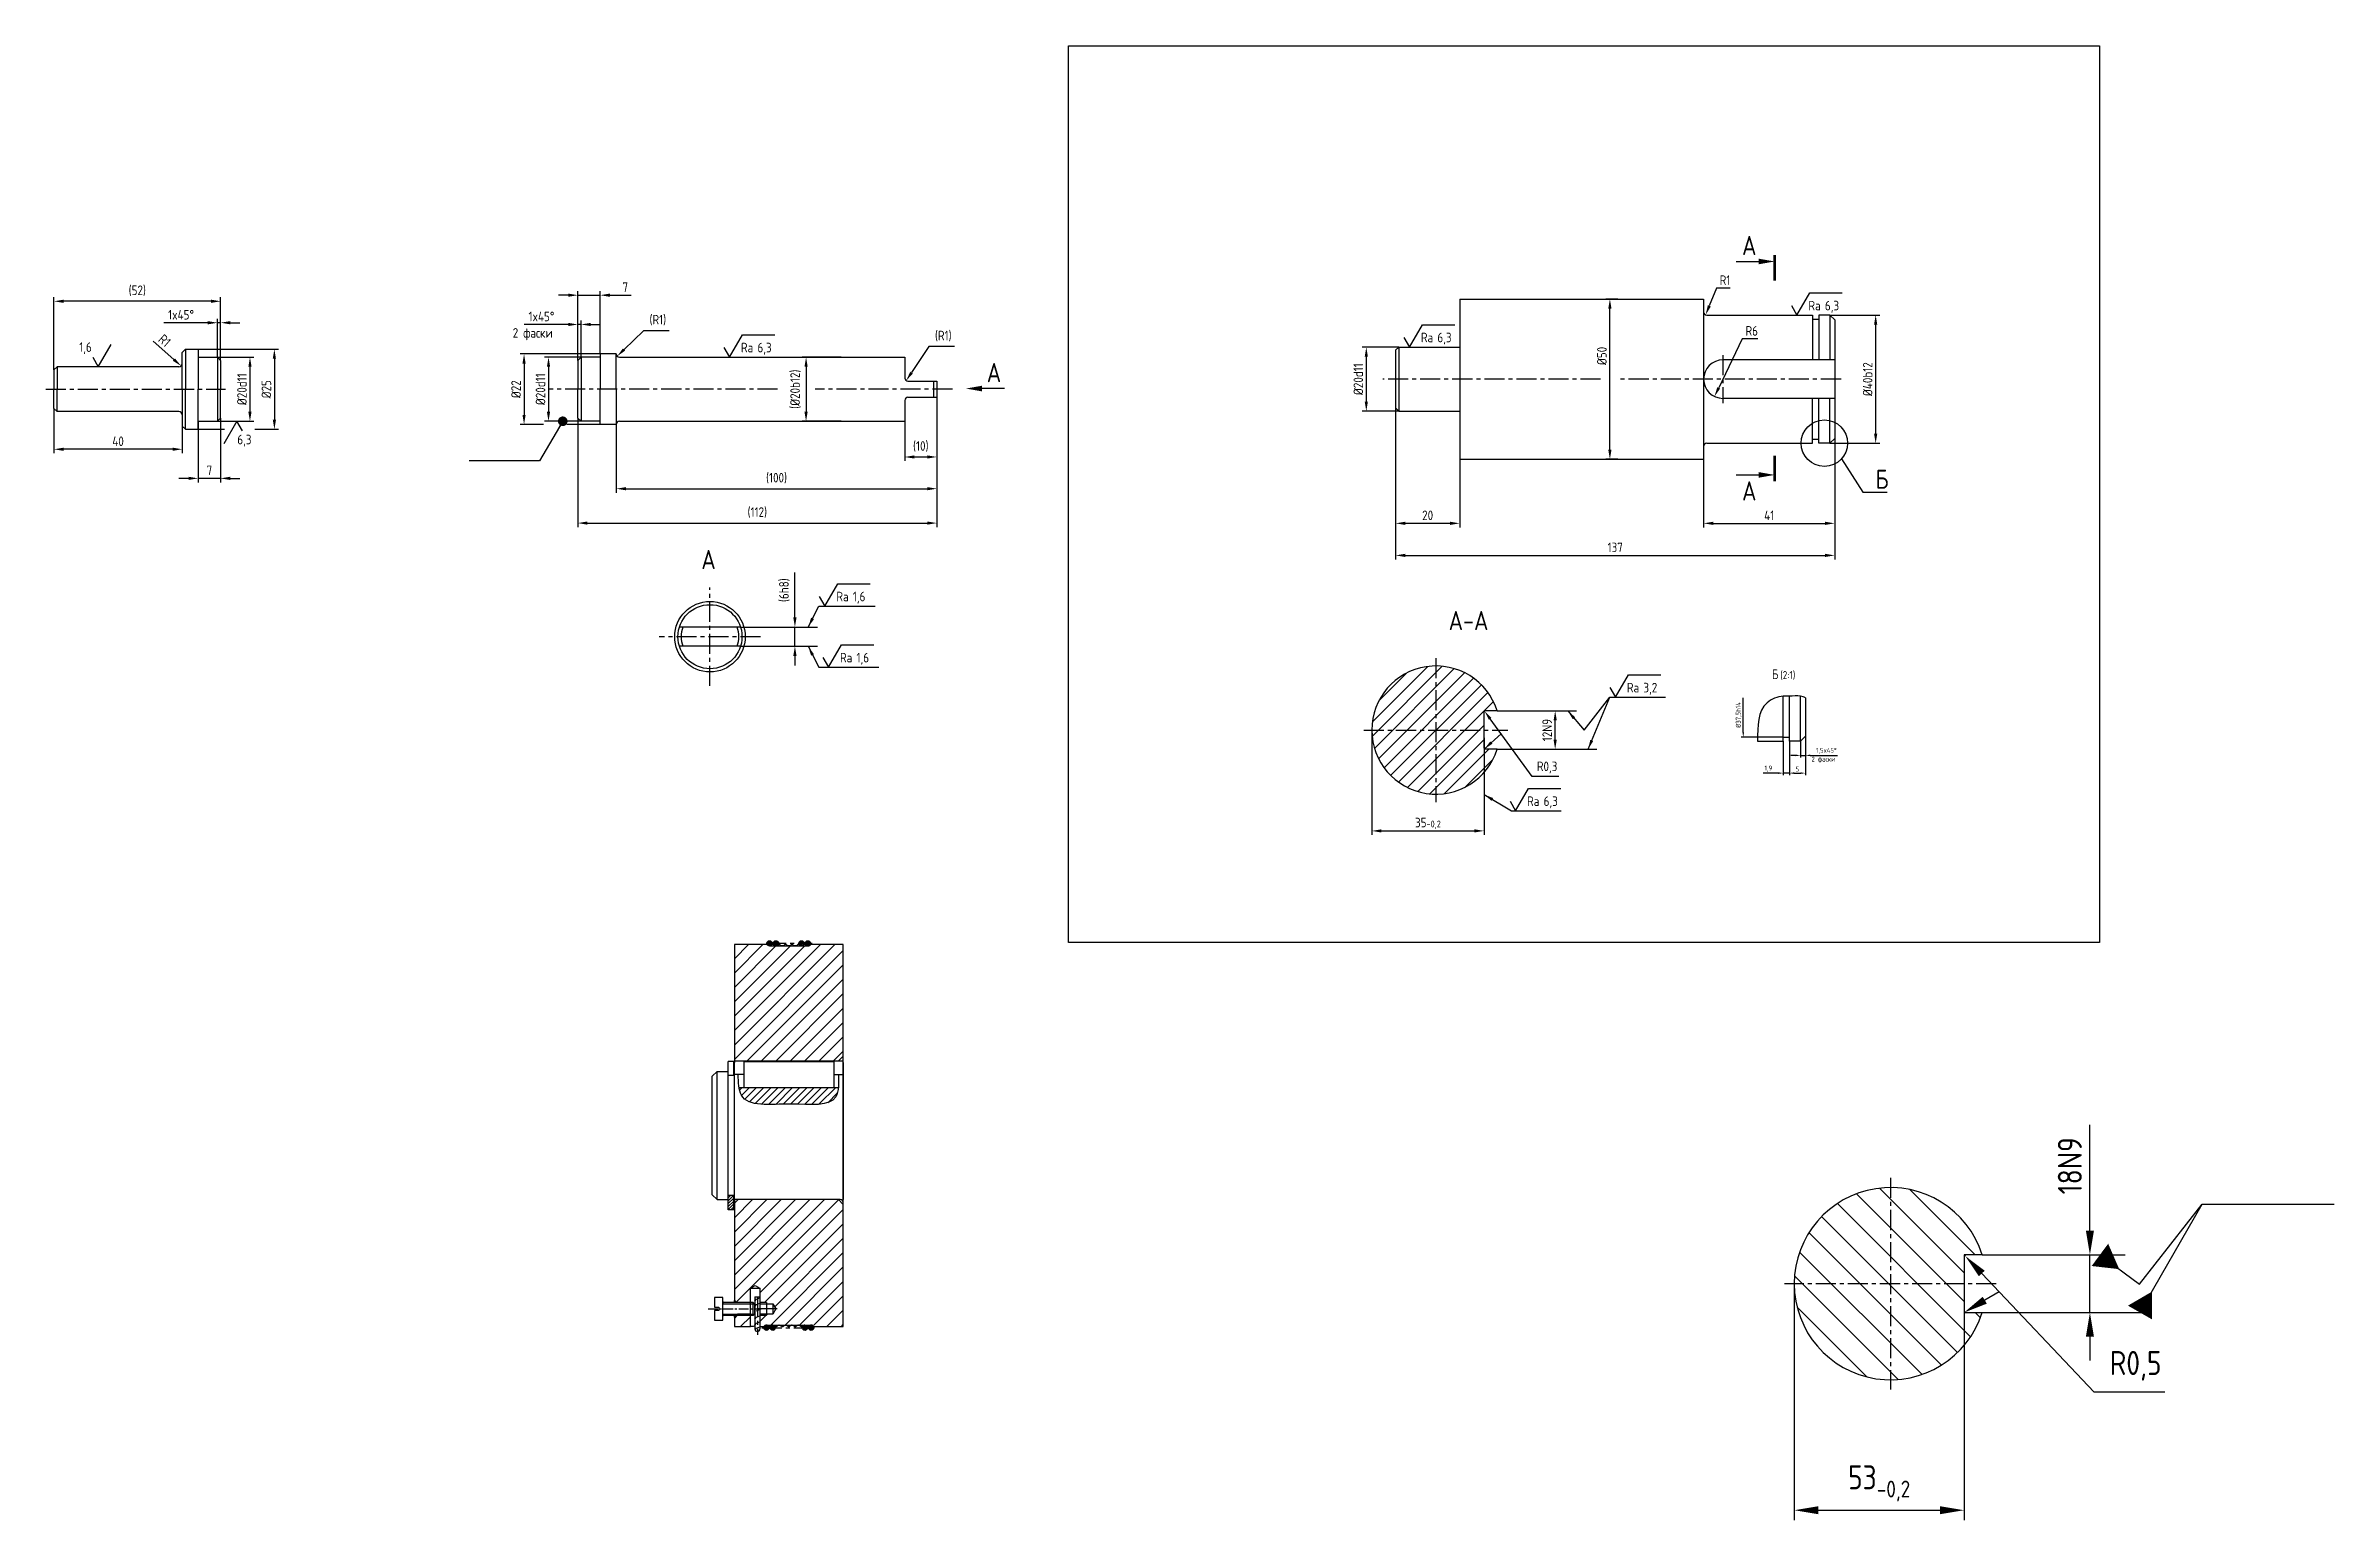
# Model space of a CAD drawing. Header units: millimetres. Extents: x 340 to 1054, y -186 to 274.
import ezdxf
from ezdxf.enums import TextEntityAlignment as Align

# ---------------------------------------------------------------- set-up
doc = ezdxf.new("R2010")
doc.units = ezdxf.units.MM
doc.header["$LTSCALE"] = 5
doc.linetypes.add('CENTER', pattern=[2, 1.25, -0.25, 0.25, -0.25])
for name, color, linetype in [('Bord', 1, 'Continuous'), ('CEN', 5, 'CENTER'), ('Con', 6, 'Continuous'), ('Cont', 6, 'Continuous'), ('DIM', 7, 'Continuous'), ('HATCH', 2, 'Continuous'), ('Text', 3, 'Continuous'), ('Textb', 6, 'Continuous')]:
    doc.layers.add(name, color=color, linetype=linetype)
doc.layers.add('Видимый контур (ГОСТ)', color=7, linetype='Continuous', lineweight=50)
doc.styles.add('Style1', font='romans.shx', dxfattribs={"width": 0.8})
doc.dimstyles.new('05 Lin', dxfattribs={"dimscale": 0.5, "dimtxt": 3, "dimasz": 3, "dimexe": 1.25, "dimexo": 0, "dimgap": 1, "dimtad": 1, "dimdec": 3, "dimtxsty": 'Style1', "dimcen": 2.5, "dimclrt": 3, "dimadec": 0, "dimazin": 0, "dimtfac": 1, "dimtdec": 3, "dimtmove": 0, "dimatfit": 3, "dimldrblk": 'DOT', "dimfxl": 1, "dimarcsym": 0})
doc.dimstyles.new('Dia', dxfattribs={"dimtxt": 3, "dimasz": 3, "dimexe": 1.25, "dimexo": 0, "dimgap": 1, "dimtad": 1, "dimtoh": 1, "dimdec": 3, "dimtxsty": 'Style1', "dimcen": 2.5, "dimclrt": 3, "dimadec": 0, "dimazin": 0, "dimtfac": 1, "dimtdec": 3, "dimtmove": 0, "dimatfit": 2, "dimfxl": 1, "dimarcsym": 0})
doc.dimstyles.new('Lin', dxfattribs={"dimtxt": 3, "dimasz": 3, "dimexe": 1.25, "dimexo": 0, "dimgap": 1, "dimtad": 1, "dimdec": 0, "dimtxsty": 'Style1', "dimcen": 2.5, "dimclrt": 3, "dimadec": 0, "dimazin": 0, "dimtfac": 1, "dimtdec": 0, "dimtmove": 0, "dimatfit": 3, "dimldrblk": 'DOT', "dimfxl": 1, "dimarcsym": 0})
doc.dimstyles.new('Lin2.5', dxfattribs={"dimscale": 2.5, "dimtxt": 3, "dimasz": 3, "dimexe": 1.25, "dimexo": 0, "dimgap": 1, "dimtad": 1, "dimdec": 1, "dimtxsty": 'Style1', "dimcen": 2.5, "dimclrt": 3, "dimadec": 0, "dimazin": 0, "dimtfac": 1, "dimtdec": 1, "dimtmove": 0, "dimatfit": 3, "dimldrblk": 'DOT', "dimfxl": 1, "dimarcsym": 0})
doc.dimstyles.new('Lin_2_5', dxfattribs={"dimscale": 2.5, "dimtxt": 3, "dimasz": 3, "dimexe": 1.25, "dimexo": 0, "dimgap": 1.5, "dimtad": 1, "dimtxsty": 'Style1', "dimcen": 2.5, "dimclrt": 3, "dimadec": 0, "dimazin": 0, "dimtfac": 1, "dimtmove": 0, "dimatfit": 3, "dimldrblk": 'DATUMFILLED', "dimfxl": 1, "dimarcsym": 0})
doc.dimstyles.new('Rad_2_5', dxfattribs={"dimscale": 2.5, "dimtxt": 3, "dimasz": 3, "dimexe": 1.25, "dimexo": 0, "dimgap": 1.5, "dimtad": 1, "dimtoh": 1, "dimtxsty": 'Style1', "dimcen": 2.5, "dimclrt": 3, "dimadec": 0, "dimazin": 0, "dimtfac": 1, "dimtmove": 0, "dimatfit": 3, "dimfxl": 1, "dimarcsym": 0})
pattern_1 = [(225, (-6454.0742, -8210.1917), (2.245064, -2.245064), [])]

msp = doc.modelspace()

# ---------------------------------------------------------------- texts
at = {"layer": 'Cont', "insert": (911.263, 135.6745), "char_height": 6, "attachment_point": 7, "style": 'Style1'}
msp.add_mtext('Б', dxfattribs=at)
at = {"layer": 'DIM', "color": 3, "insert": (868.6064, 65.0788), "char_height": 1.5, "attachment_point": 5, "rotation": 90, "style": 'Style1'}
msp.add_mtext('%%C37,5h14', dxfattribs=at)
at = {"layer": 'Text', "style": 'Style1', "width": 0.8}
for height, p in [(3, (486.1097, 182.8423)), (1.5, (891.2991, 50.553))]:
    msp.add_text('2 фаски', height=height, dxfattribs=at).set_placement(p)
at = {"layer": 'Textb', "style": 'Style1', "width": 0.8}
msp.add_attdef('A', (544.9477, 110.6116), 'А', height=6, dxfattribs=at)

# ---------------------------------------------------------------- blocks, each defined once
blk = doc.blocks.new('*D14')
at = {"layer": 'DIM', "color": 0, "lineweight": -2, "transparency": 16777216}
for p, q in [((390.99, 187.51), (377.31, 187.51)), ((393.99, 176.76), (393.99, 188.76)), ((394.99, 187.51), (393.99, 187.51)), ((394.99, 175.76), (394.99, 188.76)), ((397.99, 187.51), (400.99, 187.51))]:
    blk.add_line(p, q, dxfattribs=at)
at = {"layer": 'DIM', "color": 0, "transparency": 16777216}
for points in [[(390.99, 188.01), (390.99, 187.01), (393.99, 187.51)], [(397.99, 188.01), (397.99, 187.01), (394.99, 187.51)]]:
    blk.add_solid(points, dxfattribs=at)
at = {"layer": 'DIM', "color": 3, "transparency": 16777216, "insert": (382.65, 190.01), "char_height": 3, "attachment_point": 5, "style": 'Style1'}
blk.add_mtext('1x45°', dxfattribs=at)
blk = doc.blocks.new('_Dot')
at = {"color": 0, "linetype": 'ByBlock', "lineweight": -2}
blk.add_line((-0.5, 0), (-1, 0), dxfattribs=at)
at = {"color": 0, "linetype": 'ByBlock', "const_width": 0.5}
blk.add_lwpolyline([(-0.25, 0, 1), (0.25, 0, 1)], format="xyb", close=True, dxfattribs=at)
blk = doc.blocks.new('sher09')
at = {"layer": 'Text'}
blk.add_lwpolyline([(3, 1.73), (0, 0), (7, -4.04)], dxfattribs=at)
at = {"layer": 'Text', "style": 'Style1', "width": 0.8}
blk.add_attdef('12.5', text='', height=3, rotation=90, dxfattribs=at).set_placement((6.05, 2.33), align=Align.MIDDLE)
blk = doc.blocks.new('*D15')
at = {"layer": 'DIM', "color": 0, "lineweight": -2, "transparency": 16777216}
for p, q in [((394.99, 157.76), (394.99, 137.69)), ((387.99, 156.76), (387.99, 137.69)), ((384.99, 138.94), (381.99, 138.94)), ((394.99, 138.94), (387.99, 138.94)), ((397.99, 138.94), (400.99, 138.94))]:
    blk.add_line(p, q, dxfattribs=at)
at = {"layer": 'DIM', "color": 0, "transparency": 16777216}
for points in [[(384.99, 139.44), (384.99, 138.44), (387.99, 138.94)], [(397.99, 139.44), (397.99, 138.44), (394.99, 138.94)]]:
    blk.add_solid(points, dxfattribs=at)
at = {"layer": 'DIM', "color": 3, "transparency": 16777216, "insert": (391.49, 141.44), "char_height": 3, "attachment_point": 5, "style": 'Style1'}
blk.add_mtext('7', dxfattribs=at)
blk = doc.blocks.new('*D16')
at = {"layer": 'DIM', "color": 0, "lineweight": -2, "transparency": 16777216}
for p, q in [((393.99, 176.76), (405.39, 176.76)), ((404.14, 173.76), (404.14, 159.76)), ((393.99, 156.76), (405.39, 156.76))]:
    blk.add_line(p, q, dxfattribs=at)
at = {"layer": 'DIM', "color": 0, "transparency": 16777216}
for points in [[(403.64, 173.76), (404.64, 173.76), (404.14, 176.76)], [(403.64, 159.76), (404.64, 159.76), (404.14, 156.76)]]:
    blk.add_solid(points, dxfattribs=at)
at = {"layer": 'DIM', "color": 3, "transparency": 16777216, "insert": (401.64, 166.76), "char_height": 3, "attachment_point": 5, "rotation": 90, "style": 'Style1'}
blk.add_mtext('%%c20d11', dxfattribs=at)
blk = doc.blocks.new('*D17')
at = {"layer": 'DIM', "color": 0, "lineweight": -2, "transparency": 16777216}
for p, q in [((387.99, 179.26), (413.01, 179.26)), ((411.76, 176.26), (411.76, 157.26)), ((405.66, 154.26), (413.01, 154.26))]:
    blk.add_line(p, q, dxfattribs=at)
at = {"layer": 'DIM', "color": 0, "transparency": 16777216}
for points in [[(411.26, 176.26), (412.26, 176.26), (411.76, 179.26)], [(411.26, 157.26), (412.26, 157.26), (411.76, 154.26)]]:
    blk.add_solid(points, dxfattribs=at)
at = {"layer": 'DIM', "color": 3, "transparency": 16777216, "insert": (409.26, 166.76), "char_height": 3, "attachment_point": 5, "rotation": 90, "style": 'Style1'}
blk.add_mtext('%%c25', dxfattribs=at)
blk = doc.blocks.new('*D18')
at = {"layer": 'DIM', "color": 0, "lineweight": -2, "transparency": 16777216}
for p, q in [((342.99, 160.76), (342.99, 146.77)), ((382.99, 155.26), (382.99, 146.77)), ((379.99, 148.02), (345.99, 148.02))]:
    blk.add_line(p, q, dxfattribs=at)
at = {"layer": 'DIM', "color": 0, "transparency": 16777216}
for points in [[(345.99, 148.52), (345.99, 147.52), (342.99, 148.02)], [(379.99, 148.52), (379.99, 147.52), (382.99, 148.02)]]:
    blk.add_solid(points, dxfattribs=at)
at = {"layer": 'DIM', "color": 3, "transparency": 16777216, "insert": (362.99, 150.52), "char_height": 3, "attachment_point": 5, "style": 'Style1'}
blk.add_mtext('40', dxfattribs=at)
blk = doc.blocks.new('*D19')
at = {"layer": 'DIM', "color": 0, "lineweight": -2, "transparency": 16777216}
for p, q in [((588.63, 176.76), (576.38, 176.76)), ((577.63, 173.76), (577.63, 159.76)), ((588.63, 156.76), (576.38, 156.76))]:
    blk.add_line(p, q, dxfattribs=at)
at = {"layer": 'DIM', "color": 0, "transparency": 16777216}
for points in [[(577.13, 173.76), (578.13, 173.76), (577.63, 176.76)], [(577.13, 159.76), (578.13, 159.76), (577.63, 156.76)]]:
    blk.add_solid(points, dxfattribs=at)
at = {"layer": 'DIM', "color": 3, "transparency": 16777216, "insert": (574.34, 166.76), "char_height": 3, "attachment_point": 5, "rotation": 90, "style": 'Style1'}
blk.add_mtext('(%%c20b12)', dxfattribs=at)
blk = doc.blocks.new('*D20')
at = {"layer": 'DIM', "color": 0, "lineweight": -2, "transparency": 16777216}
for p, q in [((342.99, 172.76), (342.99, 195.46)), ((391.99, 194.21), (345.99, 194.21)), ((394.99, 175.76), (394.99, 195.46))]:
    blk.add_line(p, q, dxfattribs=at)
at = {"layer": 'DIM', "color": 0, "transparency": 16777216}
for points in [[(345.99, 194.71), (345.99, 193.71), (342.99, 194.21)], [(391.99, 194.71), (391.99, 193.71), (394.99, 194.21)]]:
    blk.add_solid(points, dxfattribs=at)
at = {"layer": 'DIM', "color": 3, "transparency": 16777216, "insert": (368.99, 197.49), "char_height": 3, "attachment_point": 5, "style": 'Style1'}
blk.add_mtext('(52)', dxfattribs=at)
blk = doc.blocks.new('sher01')
at = {"layer": 'Text'}
blk.add_lwpolyline([(-1.73, 3), (0, 0), (4.04, 7)], dxfattribs=at)
at = {"layer": 'Text', "style": 'Style1', "width": 0.8}
blk.add_attdef('12.5', (-5.94, 4.64), '', height=3, dxfattribs=at)
blk = doc.blocks.new('*D21')
at = {"layer": 'DIM', "color": 0, "lineweight": -2, "transparency": 16777216}
for p, q in [((503.42, 186.97), (489.73, 186.97)), ((506.42, 175.76), (506.42, 188.22)), ((507.42, 186.97), (506.42, 186.97)), ((507.42, 176.76), (507.42, 188.22)), ((510.42, 186.97), (513.42, 186.97))]:
    blk.add_line(p, q, dxfattribs=at)
at = {"layer": 'DIM', "color": 0, "transparency": 16777216}
for points in [[(503.42, 187.47), (503.42, 186.47), (506.42, 186.97)], [(510.42, 187.47), (510.42, 186.47), (507.42, 186.97)]]:
    blk.add_solid(points, dxfattribs=at)
at = {"layer": 'DIM', "color": 3, "transparency": 16777216, "insert": (495.08, 189.47), "char_height": 3, "attachment_point": 5, "style": 'Style1'}
blk.add_mtext('1x45°', dxfattribs=at)
blk = doc.blocks.new('*D22')
at = {"layer": 'DIM', "color": 0, "lineweight": -2, "transparency": 16777216}
blk.add_line((373.91, 181.78), (380.42, 176.01), dxfattribs=at)
at = {"layer": 'DIM', "color": 0, "transparency": 16777216}
blk.add_solid([(380.75, 176.38), (380.09, 175.64), (382.66, 174.02)], dxfattribs=at)
at = {"layer": 'DIM', "color": 3, "transparency": 16777216, "insert": (377.51, 181.93), "char_height": 3, "attachment_point": 5, "rotation": 318.46095, "style": 'Style1'}
blk.add_mtext('R1', dxfattribs=at)
blk = doc.blocks.new('RAZREZ15')
at = {"layer": 'Text'}
blk.add_lwpolyline([(0, 0, 0, 1.76, 0), (5, 0, 1.76, 1.76, 0)], format="xyseb", dxfattribs=at)
blk.add_lwpolyline([(0, 0, 0, 1.76, 0), (5, 0, 1.76, 1.76, 0)], format="xyseb", dxfattribs=at)
blk.add_lwpolyline([(12, 0), (5, 0)], dxfattribs=at)
blk.add_lwpolyline([(12, 0), (5, 0)], dxfattribs=at)
at = {"layer": 'Textb', "style": 'Style1', "width": 0.8}
blk.add_attdef('A', (6.5, 2), '', height=6, dxfattribs=at)
blk = doc.blocks.new('*D27')
at = {"layer": 'DIM', "color": 0, "lineweight": -2, "transparency": 16777216}
for p, q in [((526.9, 185.03), (520.85, 179.16)), ((534.87, 185.03), (526.9, 185.03))]:
    blk.add_line(p, q, dxfattribs=at)
at = {"layer": 'DIM', "color": 0, "transparency": 16777216}
blk.add_solid([(520.51, 179.51), (521.2, 178.8), (518.7, 177.06)], dxfattribs=at)
at = {"layer": 'DIM', "color": 3, "transparency": 16777216, "insert": (531.38, 188.32), "char_height": 3, "attachment_point": 5, "style": 'Style1'}
blk.add_mtext('(R1)', dxfattribs=at)
blk = doc.blocks.new('*D28')
at = {"layer": 'DIM', "color": 0, "lineweight": -2, "transparency": 16777216}
for p, q in [((518.42, 155.76), (518.42, 134.46)), ((618.42, 156.76), (618.42, 134.46)), ((521.42, 135.71), (615.42, 135.71))]:
    blk.add_line(p, q, dxfattribs=at)
at = {"layer": 'DIM', "color": 0, "transparency": 16777216}
for points in [[(521.42, 136.21), (521.42, 135.21), (518.42, 135.71)], [(615.42, 136.21), (615.42, 135.21), (618.42, 135.71)]]:
    blk.add_solid(points, dxfattribs=at)
at = {"layer": 'DIM', "color": 3, "transparency": 16777216, "insert": (568.42, 139), "char_height": 3, "attachment_point": 5, "style": 'Style1'}
blk.add_mtext('(100)', dxfattribs=at)
blk = doc.blocks.new('*D30')
at = {"layer": 'DIM', "color": 0, "lineweight": -2, "transparency": 16777216}
for p, q in [((513.42, 177.76), (488.4, 177.76)), ((489.65, 174.76), (489.65, 158.76)), ((495.75, 155.76), (488.4, 155.76))]:
    blk.add_line(p, q, dxfattribs=at)
at = {"layer": 'DIM', "color": 0, "transparency": 16777216}
for points in [[(489.15, 174.76), (490.15, 174.76), (489.65, 177.76)], [(489.15, 158.76), (490.15, 158.76), (489.65, 155.76)]]:
    blk.add_solid(points, dxfattribs=at)
at = {"layer": 'DIM', "color": 3, "transparency": 16777216, "insert": (487.15, 166.76), "char_height": 3, "attachment_point": 5, "rotation": 90, "style": 'Style1'}
blk.add_mtext('%%c22', dxfattribs=at)
blk = doc.blocks.new('*D29')
at = {"layer": 'DIM', "color": 0, "lineweight": -2, "transparency": 16777216}
for p, q in [((507.42, 176.76), (496.03, 176.76)), ((497.28, 173.76), (497.28, 159.76)), ((507.42, 156.76), (496.03, 156.76))]:
    blk.add_line(p, q, dxfattribs=at)
at = {"layer": 'DIM', "color": 0, "transparency": 16777216}
for points in [[(496.78, 173.76), (497.78, 173.76), (497.28, 176.76)], [(496.78, 159.76), (497.78, 159.76), (497.28, 156.76)]]:
    blk.add_solid(points, dxfattribs=at)
at = {"layer": 'DIM', "color": 3, "transparency": 16777216, "insert": (494.78, 166.76), "char_height": 3, "attachment_point": 5, "rotation": 90, "style": 'Style1'}
blk.add_mtext('%%c20d11', dxfattribs=at)
blk = doc.blocks.new('sherISO_03')
at = {"layer": 'Text'}
blk.add_line((4.04, 7), (14.12, 7), dxfattribs=at)
blk.add_lwpolyline([(-1.73, 3), (0, 0), (4.04, 7)], dxfattribs=at)
at = {"layer": 'Text', "style": 'Style1', "width": 0.8}
blk.add_text('Ra', height=3, dxfattribs=at).set_placement((3.58, 1.5))
blk.add_attdef('6,3', (8.73, 1.5), '', height=3, dxfattribs=at)
blk = doc.blocks.new('*D31')
at = {"layer": 'DIM', "color": 0, "lineweight": -2, "transparency": 16777216}
for p, q in [((574.15, 95.52), (574.15, 109.55)), ((557.18, 92.52), (575.4, 92.52)), ((557.18, 86.52), (575.4, 86.52)), ((574.15, 86.52), (574.15, 92.52)), ((574.15, 83.52), (574.15, 80.52))]:
    blk.add_line(p, q, dxfattribs=at)
at = {"layer": 'DIM', "color": 0, "transparency": 16777216}
for points in [[(573.65, 95.52), (574.65, 95.52), (574.15, 92.52)], [(573.65, 83.52), (574.65, 83.52), (574.15, 86.52)]]:
    blk.add_solid(points, dxfattribs=at)
at = {"layer": 'DIM', "color": 3, "transparency": 16777216, "insert": (570.87, 104.04), "char_height": 3, "attachment_point": 5, "rotation": 90, "style": 'Style1'}
blk.add_mtext('(6h8)', dxfattribs=at)
blk = doc.blocks.new('*D32')
at = {"layer": 'DIM', "color": 0, "lineweight": -2, "transparency": 16777216}
for p, q in [((618.42, 164.26), (618.42, 144.36)), ((608.42, 156.76), (608.42, 144.36)), ((611.42, 145.61), (615.42, 145.61))]:
    blk.add_line(p, q, dxfattribs=at)
at = {"layer": 'DIM', "color": 0, "transparency": 16777216}
for points in [[(611.42, 146.11), (611.42, 145.11), (608.42, 145.61)], [(615.42, 146.11), (615.42, 145.11), (618.42, 145.61)]]:
    blk.add_solid(points, dxfattribs=at)
at = {"layer": 'DIM', "color": 3, "transparency": 16777216, "insert": (613.42, 148.9), "char_height": 3, "attachment_point": 5, "style": 'Style1'}
blk.add_mtext('(10)', dxfattribs=at)
blk = doc.blocks.new('*D33')
at = {"layer": 'DIM', "color": 0, "lineweight": -2, "transparency": 16777216}
for p, q in [((615.94, 180.06), (610.53, 171.93)), ((623.91, 180.06), (615.94, 180.06))]:
    blk.add_line(p, q, dxfattribs=at)
at = {"layer": 'DIM', "color": 0, "transparency": 16777216}
blk.add_solid([(610.11, 172.2), (610.94, 171.65), (608.87, 169.43)], dxfattribs=at)
at = {"layer": 'DIM', "color": 3, "transparency": 16777216, "insert": (620.43, 183.35), "char_height": 3, "attachment_point": 5, "style": 'Style1'}
blk.add_mtext('(R1)', dxfattribs=at)
blk = doc.blocks.new('*D34')
at = {"layer": 'DIM', "color": 0, "lineweight": -2, "transparency": 16777216}
for p, q in [((503.42, 196.11), (500.42, 196.11)), ((506.42, 175.76), (506.42, 197.36)), ((506.42, 196.11), (513.42, 196.11)), ((513.42, 177.76), (513.42, 197.36)), ((516.42, 196.11), (523.02, 196.11))]:
    blk.add_line(p, q, dxfattribs=at)
at = {"layer": 'DIM', "color": 0, "transparency": 16777216}
for points in [[(503.42, 196.61), (503.42, 195.61), (506.42, 196.11)], [(516.42, 196.61), (516.42, 195.61), (513.42, 196.11)]]:
    blk.add_solid(points, dxfattribs=at)
at = {"layer": 'DIM', "color": 3, "transparency": 16777216, "insert": (521.22, 198.61), "char_height": 3, "attachment_point": 5, "style": 'Style1'}
blk.add_mtext('7', dxfattribs=at)
blk = doc.blocks.new('*D36')
at = {"layer": 'DIM', "color": 0, "lineweight": -2, "transparency": 16777216}
for p, q in [((506.42, 157.76), (506.42, 123.73)), ((618.42, 135.71), (618.42, 123.73)), ((509.42, 124.98), (615.42, 124.98))]:
    blk.add_line(p, q, dxfattribs=at)
at = {"layer": 'DIM', "color": 0, "transparency": 16777216}
for points in [[(509.42, 125.48), (509.42, 124.48), (506.42, 124.98)], [(615.42, 125.48), (615.42, 124.48), (618.42, 124.98)]]:
    blk.add_solid(points, dxfattribs=at)
at = {"layer": 'DIM', "color": 3, "transparency": 16777216, "insert": (562.42, 128.27), "char_height": 3, "attachment_point": 5, "style": 'Style1'}
blk.add_mtext('(112)', dxfattribs=at)
blk = doc.blocks.new('*D42')
at = {"layer": 'DIM', "color": 0, "lineweight": -2, "transparency": 16777216}
for p, q in [((897.05, 189.9), (912.56, 189.9)), ((911.31, 186.9), (911.31, 152.91)), ((897.05, 149.91), (912.56, 149.91))]:
    blk.add_line(p, q, dxfattribs=at)
at = {"layer": 'DIM', "color": 0, "transparency": 16777216}
for points in [[(910.81, 186.9), (911.81, 186.9), (911.31, 189.9)], [(910.81, 152.91), (911.81, 152.91), (911.31, 149.91)]]:
    blk.add_solid(points, dxfattribs=at)
at = {"layer": 'DIM', "color": 3, "transparency": 16777216, "insert": (908.81, 169.9), "char_height": 3, "attachment_point": 5, "rotation": 90, "style": 'Style1'}
blk.add_mtext('%%c40b12', dxfattribs=at)
blk = doc.blocks.new('*D43')
at = {"layer": 'DIM', "color": 0, "lineweight": -2, "transparency": 16777216}
for p, q in [((762.55, 179.9), (751.16, 179.9)), ((752.41, 176.9), (752.41, 162.9)), ((762.55, 159.9), (751.16, 159.9))]:
    blk.add_line(p, q, dxfattribs=at)
at = {"layer": 'DIM', "color": 0, "transparency": 16777216}
for points in [[(751.91, 176.9), (752.91, 176.9), (752.41, 179.9)], [(751.91, 162.9), (752.91, 162.9), (752.41, 159.9)]]:
    blk.add_solid(points, dxfattribs=at)
at = {"layer": 'DIM', "color": 3, "transparency": 16777216, "insert": (749.91, 169.9), "char_height": 3, "attachment_point": 5, "rotation": 90, "style": 'Style1'}
blk.add_mtext('%%c20d11', dxfattribs=at)
blk = doc.blocks.new('B0A3500')
at = {"color": 5, "linetype": 'CENTER', "ltscale": 0.48}
blk.add_line((-4.6, 0), (12, 0), dxfattribs=at)
at = {"ltscale": 0.48}
for p, q in [((0, 3.5), (-2.6, 3.5)), ((-2.6, 3.5), (-2.6, 0.55)), ((-2.6, 0.55), (-1.2, 0.55)), ((-1.2, 0.55), (-1.2, -0.55)), ((0, -3.5), (0, 3.5)), ((9.5, 2), (0.3, 2)), ((10, 1.5), (9.5, 2)), ((9.5, -2), (9.5, 2)), ((10, -1.5), (10, 1.5)), ((-1.2, -0.55), (-2.6, -0.55)), ((-2.6, -0.55), (-2.6, -3.5)), ((-2.6, -3.5), (0, -3.5)), ((0.3, -2), (9.5, -2)), ((9.5, -2), (10, -1.5))]:
    blk.add_line(p, q, dxfattribs=at)
at = {"color": 1, "ltscale": 0.48}
for p, q in [((0, 1.621), (9.879, 1.621)), ((0, -1.621), (9.879, -1.621))]:
    blk.add_line(p, q, dxfattribs=at)
at = {"ltscale": 0.48}
for centre, start, end in [((0.3, 2.3), 180, 270), ((0.3, -2.3), 90, 180)]:
    blk.add_arc(centre, 0.3, start, end, dxfattribs=at)
blk = doc.blocks.new('*D46')
at = {"layer": 'DIM', "color": 0, "lineweight": -2, "transparency": 16777216}
for p, q in [((885.9, -112.41), (885.9, -186.24)), ((938.9, -112.41), (938.9, -186.24)), ((893.4, -183.11), (931.4, -183.11))]:
    blk.add_line(p, q, dxfattribs=at)
at = {"layer": 'DIM', "color": 0, "transparency": 16777216}
for points in [[(893.4, -181.86), (893.4, -184.36), (885.9, -183.11)], [(931.4, -181.86), (931.4, -184.36), (938.9, -183.11)]]:
    blk.add_solid(points, dxfattribs=at)
at = {"layer": 'DIM', "color": 3, "transparency": 16777216, "insert": (912.4, -174.11), "char_height": 7.5, "attachment_point": 5, "style": 'Style1'}
blk.add_mtext('\\A1;53{\\H0.7x;\\S^-0,2;}', dxfattribs=at)
blk = doc.blocks.new('*D47')
at = {"layer": 'DIM', "color": 0, "lineweight": -2, "transparency": 16777216}
for p, q in [((978.15, -95.91), (978.15, -62.84)), ((944.52, -103.41), (981.27, -103.41)), ((978.15, -121.41), (978.15, -103.41)), ((944.52, -121.41), (981.27, -121.41)), ((978.15, -128.91), (978.15, -136.41))]:
    blk.add_line(p, q, dxfattribs=at)
at = {"layer": 'DIM', "color": 0, "transparency": 16777216}
for points in [[(976.9, -95.91), (979.4, -95.91), (978.15, -103.41)], [(976.9, -128.91), (979.4, -128.91), (978.15, -121.41)]]:
    blk.add_solid(points, dxfattribs=at)
at = {"layer": 'DIM', "color": 3, "transparency": 16777216, "insert": (971.9, -75.62), "char_height": 7.5, "attachment_point": 5, "rotation": 90, "style": 'Style1'}
blk.add_mtext('18N9', dxfattribs=at)
blk = doc.blocks.new('*D48')
at = {"layer": 'DIM', "color": 0, "lineweight": -2, "transparency": 16777216}
for p, q in [((938.9, -103.41), (939.26, -103.78)), ((979.52, -146.24), (944.42, -109.22)), ((1001.56, -146.24), (979.52, -146.24))]:
    blk.add_line(p, q, dxfattribs=at)
at = {"layer": 'DIM', "color": 0, "transparency": 16777216}
blk.add_solid([(945.32, -108.36), (943.51, -110.08), (939.26, -103.78)], dxfattribs=at)
at = {"layer": 'DIM', "color": 3, "transparency": 16777216, "insert": (992.41, -138.03), "char_height": 7.5, "attachment_point": 5, "style": 'Style1'}
blk.add_mtext('R0,5', dxfattribs=at)
blk = doc.blocks.new('*D50')
at = {"layer": 'DIM', "color": 0, "lineweight": -2, "transparency": 16777216}
for p, q in [((898.55, 151.41), (898.55, 123.65)), ((857.65, 144.9), (857.65, 123.65)), ((860.65, 124.9), (895.55, 124.9))]:
    blk.add_line(p, q, dxfattribs=at)
at = {"layer": 'DIM', "color": 0, "transparency": 16777216}
for points in [[(860.65, 125.4), (860.65, 124.4), (857.65, 124.9)], [(895.55, 125.4), (895.55, 124.4), (898.55, 124.9)]]:
    blk.add_solid(points, dxfattribs=at)
at = {"layer": 'DIM', "color": 3, "transparency": 16777216, "insert": (878.1, 127.4), "char_height": 3, "attachment_point": 5, "style": 'Style1'}
blk.add_mtext('41', dxfattribs=at)
blk = doc.blocks.new('*D51')
at = {"layer": 'DIM', "color": 0, "lineweight": -2, "transparency": 16777216}
for p, q in [((830.9, 194.9), (827.15, 194.9)), ((828.4, 147.9), (828.4, 191.9)), ((830.9, 144.9), (827.15, 144.9))]:
    blk.add_line(p, q, dxfattribs=at)
at = {"layer": 'DIM', "color": 0, "transparency": 16777216}
for points in [[(827.9, 191.9), (828.9, 191.9), (828.4, 194.9)], [(827.9, 147.9), (828.9, 147.9), (828.4, 144.9)]]:
    blk.add_solid(points, dxfattribs=at)
at = {"layer": 'DIM', "color": 3, "transparency": 16777216, "insert": (825.9, 177.15), "char_height": 3, "attachment_point": 5, "rotation": 90, "style": 'Style1'}
blk.add_mtext('%%c50', dxfattribs=at)
blk = doc.blocks.new('*D52')
at = {"layer": 'DIM', "color": 0, "lineweight": -2, "transparency": 16777216}
for p, q in [((898.55, 151.41), (898.55, 113.65)), ((761.55, 133.78), (761.55, 113.65)), ((764.55, 114.9), (895.55, 114.9))]:
    blk.add_line(p, q, dxfattribs=at)
at = {"layer": 'DIM', "color": 0, "transparency": 16777216}
for points in [[(764.55, 115.4), (764.55, 114.4), (761.55, 114.9)], [(895.55, 115.4), (895.55, 114.4), (898.55, 114.9)]]:
    blk.add_solid(points, dxfattribs=at)
at = {"layer": 'DIM', "color": 3, "transparency": 16777216, "insert": (830.05, 117.4), "char_height": 3, "attachment_point": 5, "style": 'Style1'}
blk.add_mtext('137', dxfattribs=at)
blk = doc.blocks.new('sherISO_04')
at = {"layer": 'Text'}
blk.add_line((4.04, 7), (14.12, 7), dxfattribs=at)
blk.add_lwpolyline([(-1.73, 3), (0, 0), (4.04, 7)], dxfattribs=at)
at = {"layer": 'Text', "style": 'Style1', "width": 0.8}
blk.add_text('Ra', height=3, dxfattribs=at).set_placement((3.58, 1.5))
blk.add_attdef('3,2', (8.73, 1.5), '', height=3, dxfattribs=at)
blk = doc.blocks.new('*D53')
at = {"layer": 'DIM', "color": 0, "lineweight": -2, "transparency": 16777216}
for p, q in [((793.22, 66.38), (812.58, 66.38)), ((811.33, 57.38), (811.33, 63.38)), ((793.22, 54.38), (812.58, 54.38))]:
    blk.add_line(p, q, dxfattribs=at)
at = {"layer": 'DIM', "color": 0, "transparency": 16777216}
for points in [[(810.83, 63.38), (811.83, 63.38), (811.33, 66.38)], [(810.83, 57.38), (811.83, 57.38), (811.33, 54.38)]]:
    blk.add_solid(points, dxfattribs=at)
at = {"layer": 'DIM', "color": 3, "transparency": 16777216, "insert": (808.83, 60.38), "char_height": 3, "attachment_point": 5, "rotation": 90, "style": 'Style1'}
blk.add_mtext('12N9', dxfattribs=at)
blk = doc.blocks.new('*D54')
at = {"layer": 'DIM', "color": 0, "lineweight": -2, "transparency": 16777216}
for p, q in [((804.16, 45.93), (791.03, 63.9)), ((812.47, 45.93), (804.16, 45.93))]:
    blk.add_line(p, q, dxfattribs=at)
at = {"layer": 'DIM', "color": 0, "transparency": 16777216}
blk.add_solid([(791.43, 64.2), (790.62, 63.61), (789.26, 66.32)], dxfattribs=at)
at = {"layer": 'DIM', "color": 3, "transparency": 16777216, "insert": (808.81, 48.71), "char_height": 3, "attachment_point": 5, "style": 'Style1'}
blk.add_mtext('R0,3', dxfattribs=at)
blk = doc.blocks.new('*D55')
at = {"layer": 'DIM', "color": 0, "lineweight": -2, "transparency": 16777216}
for p, q in [((754.13, 60.38), (754.13, 27.66)), ((789.13, 57.95), (789.13, 27.66)), ((757.13, 28.91), (786.13, 28.91))]:
    blk.add_line(p, q, dxfattribs=at)
at = {"layer": 'DIM', "color": 0, "transparency": 16777216}
for points in [[(757.13, 29.41), (757.13, 28.41), (754.13, 28.91)], [(786.13, 29.41), (786.13, 28.41), (789.13, 28.91)]]:
    blk.add_solid(points, dxfattribs=at)
at = {"layer": 'DIM', "color": 3, "transparency": 16777216, "insert": (771.63, 31.51), "char_height": 3, "attachment_point": 5, "style": 'Style1'}
blk.add_mtext('35{\\H0.7x;\\S^-0,2;}', dxfattribs=at)
blk = doc.blocks.new('ZNAK02')
at = {"layer": 'Textb', "style": 'Style1', "width": 0.8}
blk.add_attdef('А-А', text='', height=6, dxfattribs=at).set_placement((13.92, -0.06), align=Align.RIGHT)
blk.add_attdef('SC(1)', (14.94, -0.06), '', height=5, dxfattribs=at)
blk = doc.blocks.new('razrez01')
at = {"layer": 'Text'}
blk.add_lwpolyline([(-12, 0), (-5, 0)], dxfattribs=at)
blk.add_lwpolyline([(0, 0, 0, 1.76, 0), (-5, 0, 1.76, 1.76, 0)], format="xyseb", dxfattribs=at)
at = {"layer": 'Text', "const_width": 0.8}
blk.add_lwpolyline([(0, 2), (0, -6)], dxfattribs=at)
at = {"layer": 'Textb', "style": 'Style1', "width": 0.8}
blk.add_attdef('A', (-10.16, 2), '', height=6, dxfattribs=at)
blk = doc.blocks.new('*D59')
at = {"layer": 'DIM', "color": 0, "lineweight": -2, "transparency": 16777216}
for p, q in [((889.39, 58.64), (889.39, 46.33)), ((884.39, 56.95), (884.39, 46.33)), ((885.89, 46.95), (887.89, 46.95))]:
    blk.add_line(p, q, dxfattribs=at)
at = {"layer": 'DIM', "color": 0, "transparency": 16777216}
for points in [[(885.89, 47.2), (885.89, 46.7), (884.39, 46.95)], [(887.89, 47.2), (887.89, 46.7), (889.39, 46.95)]]:
    blk.add_solid(points, dxfattribs=at)
at = {"layer": 'DIM', "color": 3, "transparency": 16777216, "insert": (886.89, 48.2), "char_height": 1.5, "attachment_point": 5, "style": 'Style1'}
blk.add_mtext('5', dxfattribs=at)
blk = doc.blocks.new('*D60')
at = {"layer": 'DIM', "color": 0, "lineweight": -2, "transparency": 16777216}
for p, q in [((882.49, 56.95), (882.49, 46.33)), ((884.39, 56.95), (884.39, 46.33)), ((880.99, 46.95), (876.2, 46.95)), ((884.39, 46.95), (882.49, 46.95)), ((885.89, 46.95), (887.39, 46.95))]:
    blk.add_line(p, q, dxfattribs=at)
at = {"layer": 'DIM', "color": 0, "transparency": 16777216}
for points in [[(880.99, 47.2), (880.99, 46.7), (882.49, 46.95)], [(885.89, 47.2), (885.89, 46.7), (884.39, 46.95)]]:
    blk.add_solid(points, dxfattribs=at)
at = {"layer": 'DIM', "color": 3, "transparency": 16777216, "insert": (877.84, 48.35), "char_height": 1.5, "attachment_point": 5, "style": 'Style1'}
blk.add_mtext('1,9', dxfattribs=at)
blk = doc.blocks.new('*D61')
at = {"layer": 'DIM', "color": 0, "lineweight": -2, "transparency": 16777216}
for p, q in [((889.39, 58.64), (889.39, 51.86)), ((886.39, 52.48), (884.89, 52.48)), ((887.89, 56.95), (887.89, 51.86)), ((887.89, 52.48), (889.39, 52.48)), ((890.89, 52.48), (899.44, 52.48))]:
    blk.add_line(p, q, dxfattribs=at)
at = {"layer": 'DIM', "color": 0, "transparency": 16777216}
for points in [[(886.39, 52.73), (886.39, 52.23), (887.89, 52.48)], [(890.89, 52.73), (890.89, 52.23), (889.39, 52.48)]]:
    blk.add_solid(points, dxfattribs=at)
at = {"layer": 'DIM', "color": 3, "transparency": 16777216, "insert": (895.92, 53.87), "char_height": 1.5, "attachment_point": 5, "style": 'Style1'}
blk.add_mtext('1,5x45%%D', dxfattribs=at)
blk = doc.blocks.new('ZNAK01')
at = {"layer": 'Textb', "style": 'Style1', "width": 0.8}
blk.add_attdef('А', text='', height=6, dxfattribs=at).set_placement((4, 0), align=Align.RIGHT)
blk.add_attdef('SC(1)', (5.1, 0), '', height=5, dxfattribs=at)
blk = doc.blocks.new('*D62')
at = {"layer": 'DIM', "color": 0, "lineweight": -2, "transparency": 16777216}
for p, q in [((861.7, 198.3), (859.41, 192.75)), ((865.9, 198.3), (861.7, 198.3))]:
    blk.add_line(p, q, dxfattribs=at)
at = {"layer": 'DIM', "color": 0, "transparency": 16777216}
blk.add_solid([(858.95, 192.94), (859.88, 192.56), (858.27, 189.98)], dxfattribs=at)
at = {"layer": 'DIM', "color": 3, "transparency": 16777216, "insert": (864.3, 200.8), "char_height": 3, "attachment_point": 5, "style": 'Style1'}
blk.add_mtext('R1', dxfattribs=at)
blk = doc.blocks.new('*D63')
at = {"layer": 'DIM', "color": 0, "lineweight": -2, "transparency": 16777216}
for p, q in [((761.55, 160.9), (761.55, 123.65)), ((781.55, 144.9), (781.55, 123.65)), ((778.55, 124.9), (764.55, 124.9))]:
    blk.add_line(p, q, dxfattribs=at)
at = {"layer": 'DIM', "color": 0, "transparency": 16777216}
for points in [[(764.55, 125.4), (764.55, 124.4), (761.55, 124.9)], [(778.55, 125.4), (778.55, 124.4), (781.55, 124.9)]]:
    blk.add_solid(points, dxfattribs=at)
at = {"layer": 'DIM', "color": 3, "transparency": 16777216, "insert": (771.55, 127.4), "char_height": 3, "attachment_point": 5, "style": 'Style1'}
blk.add_mtext('20', dxfattribs=at)
blk = doc.blocks.new('*D64')
at = {"layer": 'DIM', "color": 0, "lineweight": -2, "transparency": 16777216}
for p, q in [((869.71, 182.46), (862.35, 167.2)), ((874.6, 182.46), (869.71, 182.46))]:
    blk.add_line(p, q, dxfattribs=at)
at = {"layer": 'DIM', "color": 0, "transparency": 16777216}
blk.add_solid([(861.9, 167.42), (862.8, 166.98), (861.04, 164.5)], dxfattribs=at)
at = {"layer": 'DIM', "color": 3, "transparency": 16777216, "insert": (872.65, 184.96), "char_height": 3, "attachment_point": 5, "style": 'Style1'}
blk.add_mtext('R6', dxfattribs=at)

# ---------------------------------------------------------------- dimensions: what is measured, and where the dimension line sits
at = {"layer": 'DIM'}
for base, p1, p2, dimstyle, picture, middle in [((513.4194, 196.1109), (506.4194, 175.7619), (513.4194, 177.7612), 'Dia', '*D34', (521.2194, 198.6109)), ((342.9923, 148.0176), (382.9923, 155.2605), (342.9923, 160.7612), 'Lin', '*D18', (362.9923, 150.5176)), ((387.9923, 138.9397), (394.9923, 157.7605), (387.9923, 156.7605), 'Lin', '*D15', (391.4923, 141.4397)), ((761.5516, 124.8959), (781.5516, 144.9022), (761.5516, 160.904), 'Lin', '*D63', (771.5516, 127.3959)), ((898.5517, 114.9022), (761.5516, 133.779), (898.5517, 151.4072), 'Dia', '*D52', (830.0516, 117.4022)), ((898.5517, 124.9022), (857.6517, 144.9022), (898.5517, 151.4072), 'Lin', '*D50', (878.1017, 127.4022)), ((889.3868, 46.9526), (884.3868, 56.9526), (889.3868, 58.6364), '05 Lin', '*D59', (886.8868, 48.2026)), ((882.4868, 46.9526), (884.3868, 56.9526), (882.4868, 56.9526), '05 Lin', '*D60', (877.8439, 48.3455))]:
    dim = msp.add_linear_dim(base=base, p1=p1, p2=p2, dimstyle=dimstyle, dxfattribs=at)
    dim.commit()
    dim.dimension.update_dxf_attribs({"geometry": picture, "text_midpoint": middle})
for center, mpoint, dimstyle, override, picture, middle in [((858.6517, 190.9009), (858.2712, 189.9761), 'Dia', {"dimtmove": 1}, '*D62', (861.6956, 198.2992)), ((863.6517, 169.9022), (861.0442, 164.4984), 'Dia', {"dimtmove": 1}, '*D64', (869.7101, 182.4577)), ((381.9165, 174.6845), (382.665, 174.0213), 'Lin', {"dimtmove": 1}, '*D22', (375.8536, 180.0558)), ((789.435, 66.0807), (789.258, 66.323), 'Dia', {"dimtmove": 1}, '*D54', (804.1556, 45.9274)), ((938.9036, -103.4079), (939.2556, -103.7791), 'Rad_2_5', {"dimdec": 1, "dimtmove": 1}, '*D48', (979.5195, -146.2414))]:
    dim = msp.add_radius_dim(center=center, mpoint=mpoint, dimstyle=dimstyle, override=override, dxfattribs=at)
    dim.commit()
    dim.dimension.update_dxf_attribs({"geometry": picture, "text_midpoint": middle, "dimtype": 164})
for base, p1, p2, text, dimstyle, picture, middle in [((342.9923, 194.209), (394.9923, 175.7619), (342.9923, 172.7612), '(<>)', 'Lin', '*D20', (368.9923, 197.4947)), ((393.9923, 187.5088), (394.9923, 175.7619), (393.9923, 176.7619), '<>x45°', 'Lin', '*D14', (382.6494, 190.0088)), ((506.4194, 186.9655), (507.4194, 176.7619), (506.4194, 175.7619), '<>x45°', 'Lin', '*D21', (495.0765, 189.4655)), ((618.4197, 124.982), (506.4194, 157.7605), (618.4197, 135.7103), '(<>)', 'Dia', '*D36', (562.4195, 128.2677)), ((618.4197, 135.7103), (518.4194, 155.7612), (618.4197, 156.7593), '(<>)', 'Dia', '*D28', (568.4195, 138.996)), ((889.3868, 52.482), (887.8868, 56.9527), (889.3868, 58.6364), '<>x45%%D', '05 Lin', '*D61', (895.9153, 53.8748))]:
    dim = msp.add_linear_dim(base=base, p1=p1, p2=p2, text=text, dimstyle=dimstyle, dxfattribs=at)
    dim.commit()
    dim.dimension.update_dxf_attribs({"geometry": picture, "text_midpoint": middle})
dim = msp.add_linear_dim(base=(828.3996, 194.9022), p1=(830.8996, 144.9022), p2=(830.8996, 194.9022), angle=90, text='%%c<>', dimstyle='Dia', override={"dimdec": 0}, dxfattribs=at)
dim.commit()
dim.dimension.update_dxf_attribs({"geometry": '*D51', "text_midpoint": (828.3996, 177.153), "dimtype": 160})
for center, mpoint, picture, middle in [((519.4194, 177.7612), (518.7022, 177.0643), '*D27', (526.8986, 185.0299)), ((609.4195, 170.2597), (608.8658, 169.4271), '*D33', (615.9394, 180.0633))]:
    dim = msp.add_radius_dim(center=center, mpoint=mpoint, text='(<>)', dimstyle='Dia', override={"dimtmove": 1}, dxfattribs=at)
    dim.commit()
    dim.dimension.update_dxf_attribs({"geometry": picture, "text_midpoint": middle, "dimtype": 164})
for base, p1, p2, text, picture, middle in [((911.3121, 149.9071), (897.0517, 189.9008), (897.0517, 149.9071), '%%c<>b12', '*D42', (908.8121, 169.904)), ((411.7595, 154.2605), (387.9923, 179.2619), (405.6601, 154.2605), '%%c<>', '*D17', (409.2595, 166.7612)), ((752.4087, 159.9026), (762.5516, 179.904), (762.5516, 159.9026), '%%c<>d11', '*D43', (749.9087, 169.9033)), ((404.1352, 156.7605), (393.9923, 176.7619), (393.9923, 156.7605), '%%c<>d11', '*D16', (401.6352, 166.7612)), ((489.6521, 155.7612), (513.4194, 177.7612), (495.7515, 155.7612), '%%c<>', '*D30', (487.1521, 166.7612)), ((497.2764, 156.7605), (507.4194, 176.7619), (507.4194, 156.7605), '%%c<>d11', '*D29', (494.7764, 166.7612))]:
    dim = msp.add_linear_dim(base=base, p1=p1, p2=p2, angle=90, text=text, dimstyle='Lin', override={"dimdec": 0}, dxfattribs=at)
    dim.commit()
    dim.dimension.update_dxf_attribs({"geometry": picture, "text_midpoint": middle})
for base, p1, p2, text, picture, middle in [((577.6292, 156.7599), (588.6292, 176.7599), (588.6292, 156.7599), '(%%c<>b12)', '*D19', (574.3434, 166.7599)), ((574.154, 92.5209), (557.181, 86.5209), (557.181, 92.5209), '(<>h8)', '*D31', (570.8682, 104.0352)), ((811.3288, 66.3807), (793.2216, 54.3807), (793.2216, 66.3807), '<>N9', '*D53', (808.8288, 60.3807))]:
    dim = msp.add_linear_dim(base=base, p1=p1, p2=p2, angle=90, text=text, dimstyle='Lin', dxfattribs=at)
    dim.commit()
    dim.dimension.update_dxf_attribs({"geometry": picture, "text_midpoint": middle})
for base, p1, p2, text, dimstyle, override, picture, middle in [((618.4185, 145.6098), (608.4202, 156.7596), (618.4185, 164.2612), '(<>)', 'Lin', {"dimdec": 0}, '*D32', (613.4194, 148.8955)), ((789.135, 28.91), (754.1315, 60.3807), (789.135, 57.9534), '<>{\\H0.7x;\\S^-0,2;}', 'Dia', {"dimdec": 0}, '*D55', (771.6332, 31.51)), ((938.9036, -183.1137), (885.9036, -112.4079), (938.9036, -112.4079), '\\A1;<>{\\H0.7x;\\S^-0,2;}', 'Lin2.5', {"dimgap": 2}, '*D46', (912.4036, -174.1137))]:
    dim = msp.add_linear_dim(base=base, p1=p1, p2=p2, text=text, dimstyle=dimstyle, override=override, dxfattribs=at)
    dim.commit()
    dim.dimension.update_dxf_attribs({"geometry": picture, "text_midpoint": middle})
dim = msp.add_linear_dim(base=(978.1472, -121.4081), p1=(944.5217, -103.4079), p2=(944.5217, -121.4081), angle=90, text='<>N9', dimstyle='Lin2.5', dxfattribs=at)
dim.commit()
dim.dimension.update_dxf_attribs({"geometry": '*D47', "text_midpoint": (978.1472, -75.6222), "dimtype": 160})

# ---------------------------------------------------------------- hatches: boundary and pattern name
at = {"layer": 'HATCH'}
h = msp.add_hatch(dxfattribs=at)
h.set_pattern_fill('ANSI31', color=256, style=0)
h.set_pattern_definition([(45, (103.9474, 126.548), (-2.245064, 2.245064), [])])
h.paths.add_polyline_path([(774.137, 80.3863, 0.41421356), (754.1315, 60.3807), (774.137, 60.3807)])
h.paths.add_polyline_path([(774.137, 80.3863), (774.137, 60.3807), (789.135, 60.3807), (789.135, 66.0807, -0.41421356), (789.435, 66.3807), (793.2216, 66.3807, 0.32756231)])
h.paths.add_polyline_path([(793.2216, 54.3807), (789.435, 54.3807, -0.41421356), (789.135, 54.6807), (789.135, 60.3807), (774.137, 60.3807), (774.137, 40.3752, 0.32756231)])
h.paths.add_polyline_path([(774.137, 60.3807), (754.1315, 60.3807, 0.41421356), (774.137, 40.3752)])
h = msp.add_hatch(dxfattribs=at)
h.set_pattern_fill('ANSI31', color=256, angle=-180, style=0)
h.set_pattern_definition(pattern_1)
h.paths.add_polyline_path([(555.2514, -42.869), (589.2514, -42.8697), (589.2514, -41.1675), (589.2514, -6.568), (579.0988, -6.568), (579.0988, -6.974), (565.4478, -6.974), (565.4256, -6.5673), (555.2514, -6.5673)])
h = msp.add_hatch(dxfattribs=at)
h.set_pattern_fill('ANSI31', color=256, scale=0.1, angle=-180, style=0)
h.set_pattern_definition([(225, (26832.58632, -8137.37794), (0.224506403, -0.224506403), [])])
h.paths.add_polyline_path([(565.4514, -6.1673, 1), (567.0514, -6.1673, 1)])
h = msp.add_hatch(dxfattribs=at)
h.set_pattern_fill('ANSI31', color=256, scale=0.1, angle=-180, style=0)
h.set_pattern_definition([(225, (26834.58203, -8137.37795), (0.224506403, -0.224506403), [])])
h.paths.add_polyline_path([(567.4471, -6.1673, 1), (569.0471, -6.1673, 1)])
h = msp.add_hatch(dxfattribs=at)
h.set_pattern_fill('ANSI31', color=256, scale=0.1, angle=-180, style=0)
h.set_pattern_definition([(225, (26842.53488, -8137.3689), (0.224506403, -0.224506403), [])])
h.paths.add_polyline_path([(575.4, -6.1582, 1), (577, -6.1582, 1)])
h = msp.add_hatch(dxfattribs=at)
h.set_pattern_fill('ANSI31', color=256, scale=0.1, angle=-180, style=0)
h.set_pattern_definition([(225, (26844.59062, -8137.37862), (0.224506403, -0.224506403), [])])
h.paths.add_polyline_path([(577.4557, -6.1679, 1), (579.0557, -6.1679, 1)])
h = msp.add_hatch(dxfattribs=at)
h.set_pattern_fill('ANSI31', color=256, scale=0.5, angle=-180, style=0)
h.set_pattern_definition([(225, (-6454.0742, -8210.1917), (1.12253202, -1.12253202), [])])
edge = h.paths.add_edge_path()
edge.add_spline(control_points=[(556.7376, -51.1693), (556.8798, -52.0747), (558.3893, -57.5935), (572.2965, -55.3363), (586.3912, -57.5316), (587.58, -52.2881), (587.6875, -51.1693)], knot_values=[3.70925756, 3.70925756, 3.70925756, 3.70925756, 6.46120848, 22.26296115, 36.33356204, 39.63547421, 39.63547421, 39.63547421, 39.63547421], degree=3, periodic=0)
edge.add_line((587.6875, -51.1693), (556.7376, -51.1693))
h = msp.add_hatch(dxfattribs=at)
h.set_pattern_fill('ANSI31', color=256, scale=0.2, angle=-180, style=0)
h.set_pattern_definition([(225, (-6454.0742, -8210.1917), (0.449012806, -0.449012806), [])])
h.paths.add_polyline_path([(553.3514, -86.1662), (553.3514, -89.3175), (555.0514, -89.3175), (555.0514, -84.9175), (553.3515, -84.9175)])
at = {"layer": 'HATCH', "ltscale": 0.48}
h = msp.add_hatch(dxfattribs=at)
h.set_pattern_fill('ANSI31', color=256, scale=2, angle=90, style=0)
h.set_pattern_definition([(135, (-1110.1046, -852.831), (-4.490128, -4.490128), [])])
h.paths.add_polyline_path([(915.9036, -82.4079, 0.41421356), (885.9036, -112.4079), (915.9036, -112.4079)])
h.paths.add_polyline_path([(915.9036, -112.4079), (938.9036, -112.4079), (938.9036, -103.4079), (944.5217, -103.4079, 0.32753822), (915.9036, -82.4079)])
h.paths.add_polyline_path([(944.5217, -121.4079), (938.9036, -121.4079), (938.9036, -112.4079), (915.9036, -112.4079), (915.9036, -142.4079, 0.32753822)])
h.paths.add_polyline_path([(915.9036, -112.4079), (885.9036, -112.4079, 0.41421356), (915.9036, -142.4079)])
at = {"layer": 'HATCH'}
h = msp.add_hatch(dxfattribs=at)
h.set_pattern_fill('ANSI31', color=256, angle=-180, style=0)
h.set_pattern_definition(pattern_1)
h.paths.add_polyline_path([(555.2514, -117.6657), (555.8514, -118.2657), (560.2514, -118.2657), (560.2514, -113.8539), (561.7511, -112.9528), (563.2521, -113.8547), (563.2514, -113.8547), (563.2514, -118.2657), (565.2514, -118.2657), (565.2514, -118.6447), (567.2514, -118.6447), (568.2258, -120.2664), (568.2254, -120.2664), (567.2514, -121.8874), (565.2514, -121.8874), (565.2514, -122.2657), (565.2514, -122.2664), (563.2514, -122.2664), (563.2514, -125.7664), (564.4179, -125.7664), (564.4179, -125.3585), (580.1284, -125.3585), (580.1284, -125.7671), (589.2514, -125.7671), (589.2514, -86.1663), (563.2514, -86.1663), (563.2514, -86.167), (555.2514, -86.167)])
h.paths.add_polyline_path([(555.2514, -125.7664), (560.2514, -125.7664), (560.2514, -122.2664), (555.8514, -122.2664), (555.2514, -122.8664)], flags=17)
h = msp.add_hatch(dxfattribs=at)
h.set_pattern_fill('ANSI31', color=256, scale=0.1, angle=-180, style=0)
h.set_pattern_definition([(225, (26831.58632, -8257.37775), (0.224506403, -0.224506403), [])])
h.paths.add_polyline_path([(564.4514, -126.1671, 1), (566.0514, -126.1671, 1)])
h = msp.add_hatch(dxfattribs=at)
h.set_pattern_fill('ANSI31', color=256, scale=0.1, angle=-180, style=0)
h.set_pattern_definition([(225, (26833.58203, -8257.37776), (0.224506403, -0.224506403), [])])
h.paths.add_polyline_path([(566.4471, -126.1671, 1), (568.0471, -126.1671, 1)])
h = msp.add_hatch(dxfattribs=at)
h.set_pattern_fill('ANSI31', color=256, scale=0.1, angle=-180, style=0)
h.set_pattern_definition([(225, (26843.59062, -8257.37843), (0.224506403, -0.224506403), [])])
h.paths.add_polyline_path([(576.4557, -126.1678, 1), (578.0557, -126.1678, 1)])
h = msp.add_hatch(dxfattribs=at)
h.set_pattern_fill('ANSI31', color=256, scale=0.1, angle=-180, style=0)
h.set_pattern_definition([(225, (26845.58632, -8257.37844), (0.224506403, -0.224506403), [])])
h.paths.add_polyline_path([(578.4514, -126.1678, 1), (580.0514, -126.1678, 1)])

# ---------------------------------------------------------------- linework, layer by layer
at = {"layer": 'Bord'}
for p, q in [((566.254, -6.9673), (578.2475, -6.9679)), ((560.2514, -118.2657), (555.8514, -118.2657)), ((560.2514, -118.2664), (555.8514, -118.2664)), ((565.2514, -118.2657), (563.2514, -118.2657)), ((565.2514, -118.2664), (563.2514, -118.2664)), ((555.8514, -122.2657), (560.2514, -122.2657)), ((555.8514, -122.2664), (560.2514, -122.2664)), ((563.2514, -122.2657), (565.2514, -122.2657)), ((563.2514, -122.2664), (565.2514, -122.2664)), ((565.2514, -125.3671), (579.2514, -125.3678))]:
    msp.add_line(p, q, dxfattribs=at)
for points, knots in [([(889.3868, 70.4562), (888.8914, 70.65), (887.2979, 71.2734), (884.9063, 70.8526), (881.3325, 71.1138), (874.4465, 68.3561), (874.4703, 61.6263), (874.4868, 56.9519)], [0, 0, 0, 0, 1.57870808, 5.07870808, 6.97870807, 12.40427387, 24.74379472, 24.74379472, 24.74379472, 24.74379472]), ([(587.7514, -47.0905), (587.8053, -49.7576), (587.9672, -57.777), (572.2965, -55.3363), (556.7703, -57.8562), (556.53, -49.5303), (556.4596, -47.0905)], [0, 0, 0, 0, 7.01116973, 21.08177062, 36.88352329, 43.43329051, 43.43329051, 43.43329051, 43.43329051])]:
    msp.add_open_spline(points, degree=3, knots=knots, dxfattribs=at)
at = {"layer": 'CEN'}
for p, q in [((863.6517, 177.4074), (863.6517, 162.3966)), ((340.44, 166.7612), (396.4802, 166.7612)), ((568.7253, 166.7612), (497.4858, 166.7612)), ((623.3493, 166.7612), (580.447, 166.7612)), ((825.484, 169.904), (757.5371, 169.904)), ((900.4994, 169.904), (830.7423, 169.904)), ((547.6436, 74.1888), (547.6436, 104.853)), ((563.4393, 89.5209), (531.8479, 89.5209)), ((774.137, 82.8527), (774.137, 37.9088)), ((751.6651, 60.3807), (796.609, 60.3807)), ((565.1805, -6.1673), (579.5467, -6.168)), ((915.9036, -79.4079), (915.9036, -145.4079)), ((948.9036, -112.4079), (882.9036, -112.4079)), ((568.5749, -120.2664), (561.0254, -120.2664)), ((562.4514, -116.5249), (562.4514, -128.3186)), ((563.787, -126.1671), (580.4013, -126.1678))]:
    msp.add_line(p, q, dxfattribs=at)
at = {"layer": 'Con'}
for p, q in [((868.497, 175.9022), (863.6517, 175.9022)), ((898.5514, 175.9022), (868.497, 175.9022)), ((868.3708, 163.9022), (863.6517, 163.9022)), ((898.5514, 163.9022), (868.3708, 163.9022)), ((558.2514, -42.869), (558.2514, -42.8693)), ((558.2514, -43.1693), (558.2514, -51.1693)), ((586.2514, -43.1693), (586.2514, -51.1693))]:
    msp.add_line(p, q, dxfattribs=at)
msp.add_lwpolyline([(944.5217, -103.4079), (938.9036, -103.4079), (938.9036, -121.4079), (944.5217, -121.4079)], dxfattribs=at)
for centre, radius, start, end in [((863.6517, 169.9022), 6, 90, 270), ((915.9036, -112.4079), 30, 17.4576031, 342.5423969)]:
    msp.add_arc(centre, radius, start, end, dxfattribs=at)
at = {"layer": 'Cont'}
for p, q in [((781.5516, 194.9022), (857.6517, 194.9022)), ((781.5516, 194.9022), (781.5516, 144.9022)), ((857.6517, 194.9022), (857.6517, 160.4733)), ((857.6517, 194.9022), (857.6517, 144.9022)), ((858.6517, 189.9009), (891.6517, 189.9009)), ((883.6517, 189.9016), (891.6517, 189.9016)), ((883.6517, 189.9009), (883.6517, 189.9016)), ((886.6517, 189.9016), (886.6517, 189.9009)), ((891.6517, 189.9009), (891.6514, 175.9022)), ((891.6517, 188.6522), (893.5517, 188.6522)), ((893.5517, 189.9009), (893.5514, 175.9022)), ((897.0517, 189.9008), (893.5517, 189.9009)), ((897.0517, 189.9008), (897.0514, 175.9022)), ((898.5517, 188.4008), (897.0517, 189.9008)), ((898.5517, 188.4008), (898.5517, 151.4072)), ((383.9923, 179.2619), (382.9923, 178.2619)), ((383.9923, 179.2619), (383.9923, 166.7612)), ((383.9923, 179.2619), (387.9923, 179.2619)), ((387.9923, 179.2619), (387.9923, 166.7612)), ((761.5516, 178.904), (762.5516, 179.904)), ((761.5516, 178.904), (761.5516, 160.904)), ((762.5516, 179.904), (773.5516, 179.904)), ((762.5516, 179.904), (762.5516, 159.904)), ((773.5516, 179.904), (781.5516, 179.904)), ((342.9923, 172.7612), (343.9923, 173.7612)), ((342.9923, 172.7612), (342.9923, 166.7612)), ((381.9923, 173.7612), (343.9923, 173.7612)), ((343.9923, 173.7612), (343.9923, 166.7612)), ((382.9923, 166.7612), (382.9923, 178.2619)), ((387.9923, 176.7619), (393.9923, 176.7619)), ((393.9923, 176.7619), (393.9923, 156.7605)), ((393.9923, 176.7619), (394.9923, 175.7619)), ((394.9923, 175.7619), (394.9923, 166.7612)), ((507.4194, 176.7619), (506.4194, 175.7619)), ((506.4194, 175.7619), (506.4194, 166.7612)), ((507.4194, 176.7619), (507.4194, 156.7605)), ((513.4194, 176.7619), (507.4194, 176.7619)), ((513.4194, 177.7612), (513.4194, 166.7612)), ((518.4194, 177.7612), (513.4194, 177.7612)), ((513.4194, 177.7612), (513.4194, 166.7612)), ((518.4194, 166.7612), (518.4194, 177.7612)), ((519.4194, 176.7612), (608.4195, 176.7593)), ((342.9923, 160.7612), (342.9923, 166.7612)), ((343.9923, 159.7612), (343.9923, 166.7612)), ((382.9923, 166.7612), (382.9923, 155.2605)), ((383.9923, 154.2605), (383.9923, 166.7612)), ((387.9923, 154.2605), (387.9923, 166.7612)), ((394.9923, 157.7605), (394.9923, 166.7612)), ((506.4194, 157.7605), (506.4194, 166.7612)), ((513.4194, 155.7612), (513.4194, 166.7612)), ((513.4194, 155.7612), (513.4194, 166.7612)), ((518.4194, 166.7612), (518.4194, 155.7612)), ((609.4197, 169.2597), (618.4197, 169.2612)), ((609.4202, 164.2597), (618.4206, 164.2612)), ((342.9923, 160.7612), (343.9923, 159.7612)), ((381.9923, 159.7612), (343.9923, 159.7612)), ((393.9923, 156.7605), (394.9923, 157.7605)), ((507.4194, 156.7605), (506.4194, 157.7605)), ((608.4203, 163.2598), (608.4202, 156.7596)), ((762.5516, 159.904), (761.5516, 160.904)), ((762.5516, 159.904), (773.5516, 159.904)), ((773.5516, 159.904), (781.5516, 159.904)), ((891.6517, 149.907), (891.6514, 163.9022)), ((893.5517, 149.9071), (893.5514, 163.9022)), ((897.0517, 149.9071), (897.0514, 163.9022)), ((383.9923, 154.2605), (382.9923, 155.2605)), ((383.9923, 154.2605), (387.9923, 154.2605)), ((387.9923, 156.7605), (393.9923, 156.7605)), ((513.4194, 156.7605), (507.4194, 156.7605)), ((518.4194, 155.7612), (513.4194, 155.7612)), ((519.4194, 156.7612), (608.4202, 156.7596)), ((891.6517, 151.1558), (893.5517, 151.1558)), ((898.5517, 151.4072), (897.0517, 149.9071)), ((781.5516, 144.9022), (857.6517, 144.9022)), ((858.6517, 149.907), (891.6517, 149.907)), ((883.6517, 149.907), (883.6517, 149.9063)), ((883.6517, 149.9063), (891.6517, 149.9063)), ((886.6517, 149.9063), (886.6517, 149.907)), ((897.0517, 149.9071), (893.5517, 149.9071)), ((557.181, 92.5209), (538.1062, 92.5209)), ((557.181, 86.5209), (538.1062, 86.5209)), ((789.135, 54.6807), (789.135, 66.0807)), ((793.2216, 66.3807), (789.435, 66.3807)), ((882.4868, 56.9526), (882.4865, 70.9477)), ((884.3868, 56.9526), (884.3865, 70.9477)), ((887.8868, 56.9527), (887.8865, 70.9477)), ((889.3868, 70.4562), (889.3868, 58.4527)), ((882.4868, 58.2013), (884.3868, 58.2013)), ((889.3868, 58.4527), (887.8868, 56.9527)), ((793.2216, 54.3807), (789.435, 54.3807)), ((874.4868, 56.9526), (882.4868, 56.9526)), ((874.4868, 56.9519), (882.4868, 56.9519)), ((887.8868, 56.9527), (884.3868, 56.9526)), ((555.2514, -6.5673), (555.2514, -43.3675)), ((565.4514, -6.5673), (555.2514, -6.5673)), ((555.2514, -6.5673), (555.2514, -43.3675)), ((565.4514, -6.5673), (555.2514, -6.5673)), ((567.4514, -6.5673), (567.0514, -6.5673)), ((567.4514, -6.5673), (567.0514, -6.5673)), ((569.4514, -6.5673), (569.0514, -6.5673)), ((569.4514, -6.5673), (569.0514, -6.5673)), ((571.4514, -6.5673), (571.0514, -6.5673)), ((571.4514, -6.5673), (571.0514, -6.5673)), ((573.4514, -6.5673), (573.0514, -6.5673)), ((573.4514, -6.5673), (573.0514, -6.5673)), ((575.4514, -6.5673), (575.0514, -6.5673)), ((575.4514, -6.5673), (575.0514, -6.5673)), ((575.4514, -6.568), (575.0514, -6.568)), ((575.4514, -6.568), (575.0514, -6.568)), ((577.4514, -6.568), (577.0514, -6.568)), ((577.4514, -6.568), (577.0514, -6.568)), ((589.2514, -6.568), (579.0514, -6.568)), ((589.2514, -6.568), (579.0514, -6.568)), ((589.2514, -43.3682), (589.2514, -6.568)), ((589.2514, -43.3682), (589.2514, -6.568)), ((587.7514, -42.8696), (589.2514, -41.3697)), ((589.2514, -91.1675), (589.2514, -41.1675)), ((589.2514, -91.1675), (589.2514, -41.1675)), ((548.3515, -84.6661), (548.3522, -47.6692)), ((548.3522, -47.6692), (549.8523, -46.1693)), ((549.8514, -86.1662), (549.8523, -46.1693)), ((549.8523, -46.1693), (553.3523, -46.1694)), ((553.3514, -86.1662), (553.3523, -46.1694)), ((555.0514, -43.0211), (553.3515, -43.0211)), ((553.3522, -47.4175), (553.3522, -43.0211)), ((555.2522, -47.4175), (553.3522, -47.4175)), ((555.0514, -47.4175), (555.0514, -43.0211)), ((555.2514, -42.869), (589.2514, -42.8697)), ((555.2514, -86.1663), (555.2523, -43.3675)), ((558.2514, -47.0905), (555.2522, -47.0905)), ((558.2514, -42.8693), (586.2514, -42.8693)), ((586.2514, -43.1693), (558.2514, -43.1693)), ((586.2514, -47.0905), (589.2514, -47.0905)), ((589.2514, -43.3682), (589.2514, -46.6288)), ((589.2514, -88.667), (589.2514, -43.6675)), ((589.2514, -88.667), (589.2514, -43.6675)), ((589.2514, -46.1675), (589.2514, -86.167)), ((589.2514, -46.1675), (589.2514, -86.167)), ((589.2514, -46.6288), (589.2514, -86.1677)), ((589.2514, -46.6288), (589.2514, -86.1677)), ((556.7376, -51.1693), (587.6875, -51.1693)), ((548.3515, -84.6661), (549.8514, -86.1662)), ((553.3514, -89.3175), (553.3514, -84.9175)), ((555.2515, -84.9175), (553.3515, -84.9175)), ((555.0514, -89.3175), (555.0514, -84.9175)), ((549.8514, -86.1662), (553.3514, -86.1662)), ((555.0514, -89.3175), (553.3515, -89.3175)), ((555.2514, -86.1663), (555.2514, -117.6657)), ((588.2514, -86.1663), (555.2514, -86.1663)), ((555.2514, -86.167), (555.2514, -117.6664)), ((563.2514, -86.167), (555.2514, -86.167)), ((555.2515, -89.3175), (555.2514, -89.3175)), ((560.2514, -86.167), (560.2514, -86.1663)), ((563.2514, -86.1663), (563.2514, -86.167)), ((587.7514, -86.1663), (589.2514, -87.6663)), ((589.2514, -125.7671), (589.2514, -86.167)), ((589.2514, -125.7678), (589.2514, -86.1677)), ((560.2514, -113.8543), (561.7514, -112.953)), ((560.2514, -113.8539), (561.7507, -112.953)), ((560.2514, -118.2664), (560.2514, -113.8539)), ((560.2514, -118.2657), (560.2514, -113.8539)), ((560.2514, -113.8547), (563.2514, -113.8547)), ((561.7507, -112.953), (563.2514, -113.8547)), ((561.7514, -112.953), (563.2514, -113.8543)), ((563.2514, -113.8543), (563.2514, -118.6454)), ((563.2514, -113.8543), (563.2514, -118.6447)), ((555.2514, -117.6657), (555.8514, -118.2657)), ((555.2514, -117.6664), (555.8514, -118.2664)), ((555.2514, -118.2664), (555.2514, -117.6664)), ((556.2304, -118.6454), (560.2514, -118.6454)), ((560.2514, -125.7664), (560.2514, -118.2657)), ((561.6514, -116.5249), (561.6514, -126.5219)), ((561.6514, -116.5249), (563.2514, -116.5249)), ((561.6514, -117.8485), (562.1936, -117.2102)), ((561.6514, -119.5554), (562.1936, -118.9171)), ((562.1936, -117.2102), (563.2514, -116.8182)), ((562.1936, -118.9171), (563.2514, -118.5251)), ((562.1936, -120.8638), (563.2514, -120.4718)), ((563.2514, -116.5242), (563.2514, -125.7664)), ((563.2514, -116.5249), (563.2514, -126.5219)), ((563.2514, -118.6454), (567.2514, -118.6454)), ((565.2514, -118.2657), (565.2514, -118.6447)), ((565.2514, -118.2664), (565.2514, -122.2664)), ((565.2514, -118.6447), (567.2514, -118.6447)), ((567.2514, -118.6447), (568.2254, -120.2657)), ((567.2514, -118.6454), (567.2514, -121.8874)), ((567.2514, -118.6454), (568.2254, -120.2664)), ((568.2254, -120.2657), (567.2514, -121.8867)), ((568.2254, -120.2664), (567.2514, -121.8874)), ((555.8514, -122.2657), (555.2514, -122.8657)), ((555.2514, -122.8664), (555.2514, -122.2664)), ((555.8514, -122.2664), (555.2514, -122.8664)), ((555.2514, -122.8657), (555.2514, -125.7664)), ((555.2514, -122.8664), (555.2514, -125.7671)), ((555.2514, -125.7664), (560.2514, -125.7664)), ((555.2514, -125.7671), (560.2514, -125.7671)), ((560.2514, -121.8874), (556.2304, -121.8874)), ((560.2514, -125.7671), (560.2514, -122.2664)), ((561.6514, -123.4912), (562.1936, -122.8528)), ((561.6514, -125.379), (562.1936, -124.7407)), ((561.7167, -126.8377), (562.1936, -126.2762)), ((562.1936, -122.8528), (563.2514, -122.4608)), ((562.1936, -124.7407), (563.2514, -124.3486)), ((562.1936, -126.2762), (563.2514, -125.8842)), ((563.2514, -121.8874), (563.2514, -125.7671)), ((567.2514, -121.8874), (563.2514, -121.8874)), ((563.2514, -125.7664), (564.4514, -125.7664)), ((563.2514, -125.7671), (564.4514, -125.7671)), ((565.2514, -121.8867), (565.2514, -122.2657)), ((567.2514, -121.8867), (565.2514, -121.8867)), ((566.0514, -125.7664), (566.4514, -125.7664)), ((566.0514, -125.7671), (566.4514, -125.7671)), ((568.0514, -125.7664), (568.4514, -125.7664)), ((568.0514, -125.7671), (568.4514, -125.7671)), ((570.0514, -125.7664), (570.4514, -125.7664)), ((570.0514, -125.7671), (570.4514, -125.7671)), ((572.0514, -125.7664), (572.4514, -125.7664)), ((572.0514, -125.7671), (572.4514, -125.7671)), ((574.0514, -125.7664), (574.4514, -125.7664)), ((574.0514, -125.7671), (574.4514, -125.7671)), ((576.0514, -125.7664), (576.4514, -125.7664)), ((576.0514, -125.7671), (576.4514, -125.7671)), ((576.0514, -125.7671), (576.4514, -125.7671)), ((576.0514, -125.7678), (576.4514, -125.7678)), ((578.0514, -125.7671), (578.4514, -125.7671)), ((578.0514, -125.7678), (578.4514, -125.7678)), ((580.0514, -125.7671), (589.2514, -125.7671)), ((580.0514, -125.7678), (589.2514, -125.7678))]:
    msp.add_line(p, q, dxfattribs=at)
at = {"layer": 'Cont', "ltscale": 0.496}
for p, q in [((608.4195, 176.7593), (608.4195, 170.2597)), ((617.4197, 169.2612), (617.4197, 164.2612)), ((618.4197, 169.2612), (618.4197, 164.2612))]:
    msp.add_line(p, q, dxfattribs=at)
at = {"layer": 'Cont'}
for centre, radius in [((547.6436, 89.5209), 11), ((547.6436, 89.5209), 9.9981), ((566.2514, -6.1673), 0.8), ((568.2471, -6.1673), 0.8), ((576.2108, -6.169), 0.8), ((578.2065, -6.169), 0.8), ((565.2514, -126.1671), 0.8), ((567.2471, -126.1671), 0.8), ((577.2557, -126.1678), 0.8), ((579.2514, -126.1678), 0.8)]:
    msp.add_circle(centre, radius, dxfattribs=at)
for centre, radius, start, end in [((858.6517, 190.9009), 1, 180, 270), ((381.9923, 174.7612), 1, 270, 0), ((519.4194, 177.7612), 1, 180, 270), ((609.4195, 170.2597), 1, 180, 270.0095122), ((609.4203, 163.2597), 1, 90.0095122, 179.9989312), ((381.9923, 158.7612), 1, 0, 90), ((519.4194, 155.7612), 1, 90, 180), ((858.6517, 148.907), 1, 90, 180), ((547.6436, 89.5209), 8.9981, 160.5244872, 180), ((547.6436, 89.5209), 8.9981, 180, 199.4755128), ((547.6436, 89.5209), 8.9981, 0, 19.4755128), ((547.6436, 89.5209), 8.9981, 340.5244872, 0), ((774.137, 60.3807), 20.0055, 17.4526172, 342.5473828), ((789.435, 66.0807), 0.3, 90, 180), ((789.435, 54.6807), 0.3, 180, 270), ((588.2514, -87.1663), 1, 0, 90), ((562.4514, -126.5219), 0.8, 180, 0), ((565.2514, -126.3664), 1, 36.8698976, 90), ((565.2514, -126.3671), 1, 36.8698976, 90), ((579.2514, -126.3671), 1, 36.8698976, 143.1301024), ((579.2514, -126.3678), 1, 36.8698976, 143.1301024)]:
    msp.add_arc(centre, radius, start, end, dxfattribs=at)
for points, knots in [([(567.0514, -6.5673), (566.9893, -6.6501), (566.9147, -6.7228), (566.7458, -6.8427), (566.6525, -6.8891), (566.4297, -6.9598), (566.2991, -6.9746), (566.0395, -6.9532), (565.9131, -6.9172), (565.6811, -6.7989), (565.5778, -6.7177), (565.4785, -6.6021), (565.4647, -6.5849), (565.4514, -6.5673)], [-0.185951413, -0.185951413, -0.185951413, -0.185951413, -0.154884449, -0.154884449, -0.123817485, -0.123817485, -0.084753037, -0.084753037, -0.04568859, -0.04568859, -0.006624143, -0.006624143, 0, 0, 0, 0]), ([(567.0514, -6.5673), (566.9893, -6.6501), (566.9147, -6.7228), (566.7458, -6.8427), (566.6525, -6.8891), (566.4297, -6.9598), (566.2991, -6.9746), (566.0395, -6.9532), (565.9131, -6.9172), (565.6811, -6.7989), (565.5778, -6.7177), (565.4785, -6.6021), (565.4647, -6.5849), (565.4514, -6.5673)], [-0.185951413, -0.185951413, -0.185951413, -0.185951413, -0.154884449, -0.154884449, -0.123817485, -0.123817485, -0.084753037, -0.084753037, -0.04568859, -0.04568859, -0.006624143, -0.006624143, 0, 0, 0, 0]), ([(566.2514, -6.9673), (566.3643, -6.9673), (566.4787, -6.9474), (566.6859, -6.8739), (566.7819, -6.8202), (566.9358, -6.7001), (566.998, -6.6339), (567.0445, -6.5719)], [0, 0, 0, 0, 0.035558267, 0.035558267, 0.070126092, 0.070126092, 0.101493034, 0.101493034, 0.101493034, 0.101493034]), ([(566.2514, -6.9673), (566.3643, -6.9673), (566.4787, -6.9474), (566.6859, -6.8739), (566.7819, -6.8202), (566.9358, -6.7001), (566.998, -6.6339), (567.0445, -6.5719)], [0, 0, 0, 0, 0.035558267, 0.035558267, 0.070126092, 0.070126092, 0.101493034, 0.101493034, 0.101493034, 0.101493034]), ([(569.0514, -6.5673), (568.9893, -6.6501), (568.9147, -6.7228), (568.7458, -6.8427), (568.6525, -6.8891), (568.4297, -6.9598), (568.2991, -6.9746), (568.0395, -6.9532), (567.9131, -6.9172), (567.6811, -6.7989), (567.5778, -6.7177), (567.4785, -6.6021), (567.4647, -6.5849), (567.4514, -6.5673)], [-0.185951413, -0.185951413, -0.185951413, -0.185951413, -0.154884449, -0.154884449, -0.123817485, -0.123817485, -0.084753037, -0.084753037, -0.04568859, -0.04568859, -0.006624143, -0.006624143, 0, 0, 0, 0]), ([(569.0514, -6.5673), (568.9893, -6.6501), (568.9147, -6.7228), (568.7458, -6.8427), (568.6525, -6.8891), (568.4297, -6.9598), (568.2991, -6.9746), (568.0395, -6.9532), (567.9131, -6.9172), (567.6811, -6.7989), (567.5778, -6.7177), (567.4785, -6.6021), (567.4647, -6.5849), (567.4514, -6.5673)], [-0.185951413, -0.185951413, -0.185951413, -0.185951413, -0.154884449, -0.154884449, -0.123817485, -0.123817485, -0.084753037, -0.084753037, -0.04568859, -0.04568859, -0.006624143, -0.006624143, 0, 0, 0, 0]), ([(568.2514, -6.9673), (568.3643, -6.9673), (568.4787, -6.9474), (568.6859, -6.8739), (568.7819, -6.8202), (568.9358, -6.7001), (568.998, -6.6339), (569.0445, -6.5719)], [0, 0, 0, 0, 0.035558267, 0.035558267, 0.070126092, 0.070126092, 0.101493034, 0.101493034, 0.101493034, 0.101493034]), ([(568.2514, -6.9673), (568.3643, -6.9673), (568.4787, -6.9474), (568.6859, -6.8739), (568.7819, -6.8202), (568.9358, -6.7001), (568.998, -6.6339), (569.0445, -6.5719)], [0, 0, 0, 0, 0.035558267, 0.035558267, 0.070126092, 0.070126092, 0.101493034, 0.101493034, 0.101493034, 0.101493034]), ([(571.0514, -6.5673), (570.9893, -6.6501), (570.9147, -6.7228), (570.7458, -6.8427), (570.6525, -6.8891), (570.4297, -6.9598), (570.2991, -6.9746), (570.0395, -6.9532), (569.9131, -6.9172), (569.6811, -6.7989), (569.5778, -6.7177), (569.4785, -6.6021), (569.4647, -6.5849), (569.4514, -6.5673)], [-0.185951413, -0.185951413, -0.185951413, -0.185951413, -0.154884449, -0.154884449, -0.123817485, -0.123817485, -0.084753037, -0.084753037, -0.04568859, -0.04568859, -0.006624143, -0.006624143, 0, 0, 0, 0]), ([(571.0514, -6.5673), (570.9893, -6.6501), (570.9147, -6.7228), (570.7458, -6.8427), (570.6525, -6.8891), (570.4297, -6.9598), (570.2991, -6.9746), (570.0395, -6.9532), (569.9131, -6.9172), (569.6811, -6.7989), (569.5778, -6.7177), (569.4785, -6.6021), (569.4647, -6.5849), (569.4514, -6.5673)], [-0.185951413, -0.185951413, -0.185951413, -0.185951413, -0.154884449, -0.154884449, -0.123817485, -0.123817485, -0.084753037, -0.084753037, -0.04568859, -0.04568859, -0.006624143, -0.006624143, 0, 0, 0, 0]), ([(570.2514, -6.9673), (570.3643, -6.9673), (570.4787, -6.9474), (570.6859, -6.8739), (570.7819, -6.8202), (570.9358, -6.7001), (570.998, -6.6339), (571.0445, -6.5719)], [0, 0, 0, 0, 0.035558267, 0.035558267, 0.070126092, 0.070126092, 0.101493034, 0.101493034, 0.101493034, 0.101493034]), ([(570.2514, -6.9673), (570.3643, -6.9673), (570.4787, -6.9474), (570.6859, -6.8739), (570.7819, -6.8202), (570.9358, -6.7001), (570.998, -6.6339), (571.0445, -6.5719)], [0, 0, 0, 0, 0.035558267, 0.035558267, 0.070126092, 0.070126092, 0.101493034, 0.101493034, 0.101493034, 0.101493034]), ([(573.0514, -6.5673), (572.9893, -6.6501), (572.9147, -6.7228), (572.7458, -6.8427), (572.6525, -6.8891), (572.4297, -6.9598), (572.2991, -6.9746), (572.0395, -6.9532), (571.9131, -6.9172), (571.6811, -6.7989), (571.5778, -6.7177), (571.4785, -6.6021), (571.4647, -6.5849), (571.4514, -6.5673)], [-0.185951413, -0.185951413, -0.185951413, -0.185951413, -0.154884449, -0.154884449, -0.123817485, -0.123817485, -0.084753037, -0.084753037, -0.04568859, -0.04568859, -0.006624143, -0.006624143, 0, 0, 0, 0]), ([(573.0514, -6.5673), (572.9893, -6.6501), (572.9147, -6.7228), (572.7458, -6.8427), (572.6525, -6.8891), (572.4297, -6.9598), (572.2991, -6.9746), (572.0395, -6.9532), (571.9131, -6.9172), (571.6811, -6.7989), (571.5778, -6.7177), (571.4785, -6.6021), (571.4647, -6.5849), (571.4514, -6.5673)], [-0.185951413, -0.185951413, -0.185951413, -0.185951413, -0.154884449, -0.154884449, -0.123817485, -0.123817485, -0.084753037, -0.084753037, -0.04568859, -0.04568859, -0.006624143, -0.006624143, 0, 0, 0, 0]), ([(572.2514, -6.9673), (572.3643, -6.9673), (572.4787, -6.9474), (572.6859, -6.8739), (572.7819, -6.8202), (572.9358, -6.7001), (572.998, -6.6339), (573.0445, -6.5719)], [0, 0, 0, 0, 0.035558267, 0.035558267, 0.070126092, 0.070126092, 0.101493034, 0.101493034, 0.101493034, 0.101493034]), ([(572.2514, -6.9673), (572.3643, -6.9673), (572.4787, -6.9474), (572.6859, -6.8739), (572.7819, -6.8202), (572.9358, -6.7001), (572.998, -6.6339), (573.0445, -6.5719)], [0, 0, 0, 0, 0.035558267, 0.035558267, 0.070126092, 0.070126092, 0.101493034, 0.101493034, 0.101493034, 0.101493034]), ([(575.0514, -6.5673), (574.9893, -6.6501), (574.9147, -6.7228), (574.7458, -6.8427), (574.6525, -6.8891), (574.4297, -6.9598), (574.2991, -6.9746), (574.0395, -6.9532), (573.9131, -6.9172), (573.6811, -6.7989), (573.5778, -6.7177), (573.4785, -6.6021), (573.4647, -6.5849), (573.4514, -6.5673)], [-0.185951413, -0.185951413, -0.185951413, -0.185951413, -0.154884449, -0.154884449, -0.123817485, -0.123817485, -0.084753037, -0.084753037, -0.04568859, -0.04568859, -0.006624143, -0.006624143, 0, 0, 0, 0]), ([(575.0514, -6.5673), (574.9893, -6.6501), (574.9147, -6.7228), (574.7458, -6.8427), (574.6525, -6.8891), (574.4297, -6.9598), (574.2991, -6.9746), (574.0395, -6.9532), (573.9131, -6.9172), (573.6811, -6.7989), (573.5778, -6.7177), (573.4785, -6.6021), (573.4647, -6.5849), (573.4514, -6.5673)], [-0.185951413, -0.185951413, -0.185951413, -0.185951413, -0.154884449, -0.154884449, -0.123817485, -0.123817485, -0.084753037, -0.084753037, -0.04568859, -0.04568859, -0.006624143, -0.006624143, 0, 0, 0, 0]), ([(574.2514, -6.9673), (574.3643, -6.9673), (574.4787, -6.9474), (574.6859, -6.8739), (574.7819, -6.8202), (574.9358, -6.7001), (574.998, -6.6339), (575.0445, -6.5719)], [0, 0, 0, 0, 0.035558267, 0.035558267, 0.070126092, 0.070126092, 0.101493034, 0.101493034, 0.101493034, 0.101493034]), ([(574.2514, -6.9673), (574.3643, -6.9673), (574.4787, -6.9474), (574.6859, -6.8739), (574.7819, -6.8202), (574.9358, -6.7001), (574.998, -6.6339), (575.0445, -6.5719)], [0, 0, 0, 0, 0.035558267, 0.035558267, 0.070126092, 0.070126092, 0.101493034, 0.101493034, 0.101493034, 0.101493034]), ([(577.0514, -6.568), (576.9893, -6.6508), (576.9147, -6.7235), (576.7458, -6.8434), (576.6525, -6.8898), (576.4297, -6.9605), (576.2991, -6.9753), (576.0395, -6.9539), (575.9131, -6.9179), (575.6811, -6.7996), (575.5778, -6.7184), (575.4785, -6.6028), (575.4647, -6.5856), (575.4514, -6.568)], [-0.185951413, -0.185951413, -0.185951413, -0.185951413, -0.154884449, -0.154884449, -0.123817485, -0.123817485, -0.084753037, -0.084753037, -0.04568859, -0.04568859, -0.006624143, -0.006624143, 0, 0, 0, 0]), ([(577.0514, -6.568), (576.9893, -6.6508), (576.9147, -6.7235), (576.7458, -6.8434), (576.6525, -6.8898), (576.4297, -6.9605), (576.2991, -6.9753), (576.0395, -6.9539), (575.9131, -6.9179), (575.6811, -6.7996), (575.5778, -6.7184), (575.4785, -6.6028), (575.4647, -6.5856), (575.4514, -6.568)], [-0.185951413, -0.185951413, -0.185951413, -0.185951413, -0.154884449, -0.154884449, -0.123817485, -0.123817485, -0.084753037, -0.084753037, -0.04568859, -0.04568859, -0.006624143, -0.006624143, 0, 0, 0, 0]), ([(576.2514, -6.968), (576.3643, -6.968), (576.4787, -6.9481), (576.6859, -6.8746), (576.7819, -6.8208), (576.9358, -6.7008), (576.998, -6.6346), (577.0445, -6.5726)], [0, 0, 0, 0, 0.035558267, 0.035558267, 0.070126092, 0.070126092, 0.101493034, 0.101493034, 0.101493034, 0.101493034]), ([(576.2514, -6.968), (576.3643, -6.968), (576.4787, -6.9481), (576.6859, -6.8746), (576.7819, -6.8208), (576.9358, -6.7008), (576.998, -6.6346), (577.0445, -6.5726)], [0, 0, 0, 0, 0.035558267, 0.035558267, 0.070126092, 0.070126092, 0.101493034, 0.101493034, 0.101493034, 0.101493034]), ([(579.0514, -6.568), (578.9893, -6.6508), (578.9147, -6.7235), (578.7458, -6.8434), (578.6525, -6.8898), (578.4297, -6.9605), (578.2991, -6.9753), (578.0395, -6.9539), (577.9131, -6.9179), (577.6811, -6.7996), (577.5778, -6.7184), (577.4785, -6.6028), (577.4647, -6.5856), (577.4514, -6.568)], [-0.185951413, -0.185951413, -0.185951413, -0.185951413, -0.154884449, -0.154884449, -0.123817485, -0.123817485, -0.084753037, -0.084753037, -0.04568859, -0.04568859, -0.006624143, -0.006624143, 0, 0, 0, 0]), ([(579.0514, -6.568), (578.9893, -6.6508), (578.9147, -6.7235), (578.7458, -6.8434), (578.6525, -6.8898), (578.4297, -6.9605), (578.2991, -6.9753), (578.0395, -6.9539), (577.9131, -6.9179), (577.6811, -6.7996), (577.5778, -6.7184), (577.4785, -6.6028), (577.4647, -6.5856), (577.4514, -6.568)], [-0.185951413, -0.185951413, -0.185951413, -0.185951413, -0.154884449, -0.154884449, -0.123817485, -0.123817485, -0.084753037, -0.084753037, -0.04568859, -0.04568859, -0.006624143, -0.006624143, 0, 0, 0, 0]), ([(578.2514, -6.968), (578.3643, -6.968), (578.4787, -6.9481), (578.6859, -6.8746), (578.7819, -6.8208), (578.9358, -6.7008), (578.998, -6.6346), (579.0445, -6.5726)], [0, 0, 0, 0, 0.035558267, 0.035558267, 0.070126092, 0.070126092, 0.101493034, 0.101493034, 0.101493034, 0.101493034]), ([(578.2514, -6.968), (578.3643, -6.968), (578.4787, -6.9481), (578.6859, -6.8746), (578.7819, -6.8208), (578.9358, -6.7008), (578.998, -6.6346), (579.0445, -6.5726)], [0, 0, 0, 0, 0.035558267, 0.035558267, 0.070126092, 0.070126092, 0.101493034, 0.101493034, 0.101493034, 0.101493034]), ([(561.6514, -125.7096), (561.4931, -125.7104), (561.3297, -125.7133), (560.9925, -125.7232), (560.8239, -125.7309), (560.5576, -125.7455), (560.4422, -125.7532), (560.2891, -125.7641), (560.2514, -125.7671), (560.2514, -125.7671)], [0.914331728, 0.914331728, 0.914331728, 0.914331728, 0.960958433, 0.960958433, 1.017485431, 1.017485431, 1.074012362, 1.074012362, 1.130539293, 1.130539293, 1.130539293, 1.130539293]), ([(565.2514, -125.3664), (565.1385, -125.3664), (565.0242, -125.3863), (564.817, -125.4598), (564.721, -125.5135), (564.5671, -125.6336), (564.5049, -125.6997), (564.4584, -125.7618)], [0, 0, 0, 0, 0.035558267, 0.035558267, 0.070126092, 0.070126092, 0.101493034, 0.101493034, 0.101493034, 0.101493034]), ([(565.2514, -125.3671), (565.1385, -125.3671), (565.0242, -125.387), (564.817, -125.4605), (564.721, -125.5142), (564.5671, -125.6343), (564.5049, -125.7004), (564.4584, -125.7625)], [0, 0, 0, 0, 0.035558267, 0.035558267, 0.070126092, 0.070126092, 0.101493034, 0.101493034, 0.101493034, 0.101493034]), ([(566.4514, -125.7664), (566.5202, -125.6746), (566.6043, -125.5954), (566.7956, -125.4689), (566.9014, -125.4226), (567.1393, -125.3642), (567.2706, -125.3581), (567.5281, -125.3966), (567.6519, -125.4409), (567.8756, -125.5743), (567.9733, -125.6622), (568.0514, -125.7664)], [-0.185994829, -0.185994829, -0.185994829, -0.185994829, -0.151594086, -0.151594086, -0.117193342, -0.117193342, -0.078128895, -0.078128895, -0.039064447, -0.039064447, 0, 0, 0, 0]), ([(566.4514, -125.7671), (566.5202, -125.6753), (566.6043, -125.5961), (566.7956, -125.4696), (566.9014, -125.4233), (567.1393, -125.3649), (567.2706, -125.3588), (567.5281, -125.3973), (567.6519, -125.4416), (567.8756, -125.575), (567.9733, -125.6629), (568.0514, -125.7671)], [-0.185994829, -0.185994829, -0.185994829, -0.185994829, -0.151594086, -0.151594086, -0.117193342, -0.117193342, -0.078128895, -0.078128895, -0.039064447, -0.039064447, 0, 0, 0, 0]), ([(567.2514, -125.3664), (567.1385, -125.3664), (567.0242, -125.3863), (566.817, -125.4598), (566.721, -125.5135), (566.5671, -125.6336), (566.5049, -125.6997), (566.4584, -125.7618)], [0, 0, 0, 0, 0.035558267, 0.035558267, 0.070126092, 0.070126092, 0.101493034, 0.101493034, 0.101493034, 0.101493034]), ([(567.2514, -125.3671), (567.1385, -125.3671), (567.0242, -125.387), (566.817, -125.4605), (566.721, -125.5142), (566.5671, -125.6343), (566.5049, -125.7004), (566.4584, -125.7625)], [0, 0, 0, 0, 0.035558267, 0.035558267, 0.070126092, 0.070126092, 0.101493034, 0.101493034, 0.101493034, 0.101493034]), ([(568.4514, -125.7664), (568.5202, -125.6746), (568.6043, -125.5954), (568.7956, -125.4689), (568.9014, -125.4226), (569.1393, -125.3642), (569.2706, -125.3581), (569.5281, -125.3966), (569.6519, -125.4409), (569.8756, -125.5743), (569.9733, -125.6622), (570.0514, -125.7664)], [-0.185994829, -0.185994829, -0.185994829, -0.185994829, -0.151594086, -0.151594086, -0.117193342, -0.117193342, -0.078128895, -0.078128895, -0.039064447, -0.039064447, 0, 0, 0, 0]), ([(568.4514, -125.7671), (568.5202, -125.6753), (568.6043, -125.5961), (568.7956, -125.4696), (568.9014, -125.4233), (569.1393, -125.3649), (569.2706, -125.3588), (569.5281, -125.3973), (569.6519, -125.4416), (569.8756, -125.575), (569.9733, -125.6629), (570.0514, -125.7671)], [-0.185994829, -0.185994829, -0.185994829, -0.185994829, -0.151594086, -0.151594086, -0.117193342, -0.117193342, -0.078128895, -0.078128895, -0.039064447, -0.039064447, 0, 0, 0, 0]), ([(569.2514, -125.3664), (569.1385, -125.3664), (569.0242, -125.3863), (568.817, -125.4598), (568.721, -125.5135), (568.5671, -125.6336), (568.5049, -125.6997), (568.4584, -125.7618)], [0, 0, 0, 0, 0.035558267, 0.035558267, 0.070126092, 0.070126092, 0.101493034, 0.101493034, 0.101493034, 0.101493034]), ([(569.2514, -125.3671), (569.1385, -125.3671), (569.0242, -125.387), (568.817, -125.4605), (568.721, -125.5142), (568.5671, -125.6343), (568.5049, -125.7004), (568.4584, -125.7625)], [0, 0, 0, 0, 0.035558267, 0.035558267, 0.070126092, 0.070126092, 0.101493034, 0.101493034, 0.101493034, 0.101493034]), ([(570.4514, -125.7664), (570.5202, -125.6746), (570.6043, -125.5954), (570.7956, -125.4689), (570.9014, -125.4226), (571.1393, -125.3642), (571.2706, -125.3581), (571.5281, -125.3966), (571.6519, -125.4409), (571.8756, -125.5743), (571.9733, -125.6622), (572.0514, -125.7664)], [-0.185994829, -0.185994829, -0.185994829, -0.185994829, -0.151594086, -0.151594086, -0.117193342, -0.117193342, -0.078128895, -0.078128895, -0.039064447, -0.039064447, 0, 0, 0, 0]), ([(570.4514, -125.7671), (570.5202, -125.6753), (570.6043, -125.5961), (570.7956, -125.4696), (570.9014, -125.4233), (571.1393, -125.3649), (571.2706, -125.3588), (571.5281, -125.3973), (571.6519, -125.4416), (571.8756, -125.575), (571.9733, -125.6629), (572.0514, -125.7671)], [-0.185994829, -0.185994829, -0.185994829, -0.185994829, -0.151594086, -0.151594086, -0.117193342, -0.117193342, -0.078128895, -0.078128895, -0.039064447, -0.039064447, 0, 0, 0, 0]), ([(571.2514, -125.3664), (571.1385, -125.3664), (571.0242, -125.3863), (570.817, -125.4598), (570.721, -125.5135), (570.5671, -125.6336), (570.5049, -125.6997), (570.4584, -125.7618)], [0, 0, 0, 0, 0.035558267, 0.035558267, 0.070126092, 0.070126092, 0.101493034, 0.101493034, 0.101493034, 0.101493034]), ([(571.2514, -125.3671), (571.1385, -125.3671), (571.0242, -125.387), (570.817, -125.4605), (570.721, -125.5142), (570.5671, -125.6343), (570.5049, -125.7004), (570.4584, -125.7625)], [0, 0, 0, 0, 0.035558267, 0.035558267, 0.070126092, 0.070126092, 0.101493034, 0.101493034, 0.101493034, 0.101493034]), ([(572.4514, -125.7664), (572.5202, -125.6746), (572.6043, -125.5954), (572.7956, -125.4689), (572.9014, -125.4226), (573.1393, -125.3642), (573.2706, -125.3581), (573.5281, -125.3966), (573.6519, -125.4409), (573.8756, -125.5743), (573.9733, -125.6622), (574.0514, -125.7664)], [-0.185994829, -0.185994829, -0.185994829, -0.185994829, -0.151594086, -0.151594086, -0.117193342, -0.117193342, -0.078128895, -0.078128895, -0.039064447, -0.039064447, 0, 0, 0, 0]), ([(572.4514, -125.7671), (572.5202, -125.6753), (572.6043, -125.5961), (572.7956, -125.4696), (572.9014, -125.4233), (573.1393, -125.3649), (573.2706, -125.3588), (573.5281, -125.3973), (573.6519, -125.4416), (573.8756, -125.575), (573.9733, -125.6629), (574.0514, -125.7671)], [-0.185994829, -0.185994829, -0.185994829, -0.185994829, -0.151594086, -0.151594086, -0.117193342, -0.117193342, -0.078128895, -0.078128895, -0.039064447, -0.039064447, 0, 0, 0, 0]), ([(573.2514, -125.3664), (573.1385, -125.3664), (573.0242, -125.3863), (572.817, -125.4598), (572.721, -125.5135), (572.5671, -125.6336), (572.5049, -125.6997), (572.4584, -125.7618)], [0, 0, 0, 0, 0.035558267, 0.035558267, 0.070126092, 0.070126092, 0.101493034, 0.101493034, 0.101493034, 0.101493034]), ([(573.2514, -125.3671), (573.1385, -125.3671), (573.0242, -125.387), (572.817, -125.4605), (572.721, -125.5142), (572.5671, -125.6343), (572.5049, -125.7004), (572.4584, -125.7625)], [0, 0, 0, 0, 0.035558267, 0.035558267, 0.070126092, 0.070126092, 0.101493034, 0.101493034, 0.101493034, 0.101493034]), ([(574.4514, -125.7664), (574.5202, -125.6746), (574.6043, -125.5954), (574.7956, -125.4689), (574.9014, -125.4226), (575.1393, -125.3642), (575.2706, -125.3581), (575.5281, -125.3966), (575.6519, -125.4409), (575.8756, -125.5743), (575.9733, -125.6622), (576.0514, -125.7664)], [-0.185994829, -0.185994829, -0.185994829, -0.185994829, -0.151594086, -0.151594086, -0.117193342, -0.117193342, -0.078128895, -0.078128895, -0.039064447, -0.039064447, 0, 0, 0, 0]), ([(574.4514, -125.7671), (574.5202, -125.6753), (574.6043, -125.5961), (574.7956, -125.4696), (574.9014, -125.4233), (575.1393, -125.3649), (575.2706, -125.3588), (575.5281, -125.3973), (575.6519, -125.4416), (575.8756, -125.575), (575.9733, -125.6629), (576.0514, -125.7671)], [-0.185994829, -0.185994829, -0.185994829, -0.185994829, -0.151594086, -0.151594086, -0.117193342, -0.117193342, -0.078128895, -0.078128895, -0.039064447, -0.039064447, 0, 0, 0, 0]), ([(575.2514, -125.3664), (575.1385, -125.3664), (575.0242, -125.3863), (574.817, -125.4598), (574.721, -125.5135), (574.5671, -125.6336), (574.5049, -125.6997), (574.4584, -125.7618)], [0, 0, 0, 0, 0.035558267, 0.035558267, 0.070126092, 0.070126092, 0.101493034, 0.101493034, 0.101493034, 0.101493034]), ([(575.2514, -125.3671), (575.1385, -125.3671), (575.0242, -125.387), (574.817, -125.4605), (574.721, -125.5142), (574.5671, -125.6343), (574.5049, -125.7004), (574.4584, -125.7625)], [0, 0, 0, 0, 0.035558267, 0.035558267, 0.070126092, 0.070126092, 0.101493034, 0.101493034, 0.101493034, 0.101493034]), ([(576.4514, -125.7671), (576.5202, -125.6753), (576.6043, -125.5961), (576.7956, -125.4696), (576.9014, -125.4233), (577.1393, -125.3649), (577.2706, -125.3588), (577.5281, -125.3973), (577.6519, -125.4416), (577.8756, -125.575), (577.9733, -125.6629), (578.0514, -125.7671)], [-0.185994829, -0.185994829, -0.185994829, -0.185994829, -0.151594086, -0.151594086, -0.117193342, -0.117193342, -0.078128895, -0.078128895, -0.039064447, -0.039064447, 0, 0, 0, 0]), ([(576.4514, -125.7678), (576.5202, -125.676), (576.6043, -125.5968), (576.7956, -125.4703), (576.9014, -125.424), (577.1393, -125.3656), (577.2706, -125.3595), (577.5281, -125.398), (577.6519, -125.4423), (577.8756, -125.5757), (577.9733, -125.6636), (578.0514, -125.7678)], [-0.185994829, -0.185994829, -0.185994829, -0.185994829, -0.151594086, -0.151594086, -0.117193342, -0.117193342, -0.078128895, -0.078128895, -0.039064447, -0.039064447, 0, 0, 0, 0]), ([(577.2514, -125.3671), (577.1385, -125.3671), (577.0242, -125.387), (576.817, -125.4605), (576.721, -125.5142), (576.5671, -125.6343), (576.5049, -125.7004), (576.4584, -125.7625)], [0, 0, 0, 0, 0.035558267, 0.035558267, 0.070126092, 0.070126092, 0.101493034, 0.101493034, 0.101493034, 0.101493034]), ([(577.2514, -125.3678), (577.1385, -125.3678), (577.0242, -125.3877), (576.817, -125.4611), (576.721, -125.5149), (576.5671, -125.635), (576.5049, -125.7011), (576.4584, -125.7631)], [0, 0, 0, 0, 0.035558267, 0.035558267, 0.070126092, 0.070126092, 0.101493034, 0.101493034, 0.101493034, 0.101493034])]:
    msp.add_open_spline(points, degree=3, knots=knots, dxfattribs=at)
for points in [[(567.0445, -6.572), (567.0468, -6.5688), (567.0491, -6.5673), (567.0514, -6.5673)], [(569.0445, -6.572), (569.0468, -6.5688), (569.0491, -6.5673), (569.0514, -6.5673)], [(571.0445, -6.572), (571.0468, -6.5688), (571.0491, -6.5673), (571.0514, -6.5673)], [(573.0445, -6.572), (573.0468, -6.5688), (573.0491, -6.5673), (573.0514, -6.5673)], [(575.0445, -6.572), (575.0468, -6.5688), (575.0491, -6.5673), (575.0514, -6.5673)], [(577.0445, -6.5726), (577.0468, -6.5695), (577.0491, -6.568), (577.0514, -6.568)], [(564.4518, -125.7664), (564.4516, -125.7664), (564.4514, -125.7664), (564.4514, -125.7664)], [(564.4518, -125.7671), (564.4516, -125.7671), (564.4514, -125.7671), (564.4514, -125.7671)], [(564.4584, -125.7617), (564.4562, -125.7646), (564.454, -125.7662), (564.4518, -125.7664)], [(564.4584, -125.7624), (564.4562, -125.7653), (564.454, -125.7669), (564.4518, -125.7671)], [(566.4584, -125.7624), (566.4561, -125.7655), (566.4537, -125.7671), (566.4514, -125.7671)], [(568.4584, -125.7624), (568.4561, -125.7655), (568.4537, -125.7671), (568.4514, -125.7671)], [(570.4584, -125.7624), (570.4561, -125.7655), (570.4537, -125.7671), (570.4514, -125.7671)], [(572.4584, -125.7624), (572.4561, -125.7655), (572.4537, -125.7671), (572.4514, -125.7671)], [(574.4584, -125.7624), (574.4561, -125.7655), (574.4537, -125.7671), (574.4514, -125.7671)], [(576.4584, -125.7631), (576.4561, -125.7662), (576.4537, -125.7678), (576.4514, -125.7678)]]:
    msp.add_open_spline(points, degree=3, dxfattribs=at)
at = {"layer": 'DIM'}
for p, q in [((387.9923, 154.2605), (396.2407, 154.2605)), ((513.4194, 155.7612), (502.9584, 155.7612)), ((575.404, 92.5209), (581.1969, 92.5209)), ((575.404, 86.5209), (581.2264, 86.5209)), ((812.5788, 66.3807), (817.9319, 66.3807)), ((869.9993, 59.7013), (869.9993, 70.4562)), ((882.4868, 58.2013), (869.3743, 58.2013)), ((812.5788, 54.3807), (824.3374, 54.3807)), ((981.2722, -103.4079), (989.1312, -103.4079)), ((949.8049, -114.9044), (945.3445, -117.5654)), ((981.2722, -121.4081), (996.9902, -121.4081))]:
    msp.add_line(p, q, dxfattribs=at)
msp.add_circle((895.3017, 149.9071), 7.2508, dxfattribs=at)
for points in [[(869.7493, 59.7013), (870.2493, 59.7013), (869.9993, 58.2013)], [(944.7041, -116.4919), (945.9849, -118.6389), (938.9036, -121.4079)]]:
    msp.add_solid(points, dxfattribs=at)
at = {"layer": 'Text'}
msp.add_lwpolyline([(659.5391, 273.9598), (981.1758, 273.9598), (981.1758, -5.8737), (659.5391, -5.8737)], close=True, dxfattribs=at)
at = {"layer": 'Видимый контур (ГОСТ)'}
msp.add_open_spline([(579.0445, -6.5726), (579.0468, -6.5695), (579.0491, -6.568), (579.0514, -6.568)], degree=3, dxfattribs=at)

# ---------------------------------------------------------------- block references
at = {"layer": 'Con', "color": 1, "ltscale": 0.48}
msp.add_blockref('B0A3500', (551.6514, -120.2664), dxfattribs=at)
at = {"layer": 'Cont'}
for name, p, values in [('razrez01', (879.7828, 206.6299), {'A': 'А'}), ('sherISO_03', (886.7525, 189.8521), {'6,3': '6,3'}), ('RAZREZ15', (627.5025, 166.967), {'A': 'А'})]:
    msp.add_blockref(name, p, dxfattribs=at).add_auto_attribs(values)
ref = msp.add_blockref('razrez01', (879.7828, 140.0163), dxfattribs=dict(at, xscale=-1, rotation=180))
ref.add_attrib('A', 'А', (869.6228, 132.0163), dxfattribs={"layer": 'Textb', "height": 6, "style": 'Style1', "width": 0.8})
ref = msp.add_blockref('ZNAK02', (776.5721, 91.6204), dxfattribs=at)
ref.add_attrib('А-А', 'А-А', dxfattribs={"layer": 'Textb', "height": 6, "style": 'Style1', "width": 0.8}).set_placement((790.4957, 91.5615), align=Align.RIGHT)
at = {"layer": 'Cont', "xscale": 0.5, "yscale": 0.5, "zscale": 0.5}
msp.add_blockref('ZNAK01', (878.9966, 76.2965), dxfattribs=at).add_auto_attribs({'А': 'Б', 'SC(1)': '(2:1)'})
at = {"layer": 'DIM'}
for name, p, values in [('sherISO_03', (765.8546, 179.904), {'6,3': '6,3'}), ('sher01', (356.8168, 173.7612), {'12.5': '1,6'}), ('sherISO_03', (553.7385, 176.7606), {'6,3': '6,3'}), ('sherISO_03', (583.4942, 99.0565), {'6,3': '1,6'}), ('sherISO_03', (584.6394, 79.9853), {'6,3': '1,6'}), ('sherISO_04', (830.1231, 70.6174), {'3,2': '3,2'}), ('sherISO_04', (798.9902, 35.186), {'3,2': '6,3'})]:
    msp.add_blockref(name, p, dxfattribs=at).add_auto_attribs(values)
at = {"layer": 'DIM', "rotation": 270}
msp.add_blockref('sher09', (400.0689, 156.7605), dxfattribs=at).add_auto_attribs({'12.5': '6,3'})

msp.set_redraw_order([(e.dxf.handle, doc.entitydb.next_handle()) for e in msp.query("TEXT MTEXT ATTDEF DIMENSION ARC_DIMENSION")])  # texts and dimensions are drawn at this point

# ---------------------------------------------------------------- leaders
at = {"layer": 'DIM'}
for points, dimstyle, override in [([(501.7229, 156.7605), (494.4593, 144.4514), (472.4756, 144.4514)], 'Lin', {"dimgap": 1, "dimtad": 0}), ([(578.3004, 92.5209), (581.5647, 99.0565), (599.2074, 99.0565)], 'Dia', {"dimgap": 1, "dimtad": 0}), ([(578.3004, 86.5209), (581.5647, 79.9853), (600.38, 79.9853)], 'Dia', {"dimgap": 1, "dimtad": 0}), ([(815.2554, 66.3807), (820.3621, 60.3248), (828.3928, 70.6174)], 'Dia', {"dimgap": 1, "dimtad": 0}), ([(821.5881, 54.3807), (828.3928, 70.6174), (845.777, 70.6174)], 'Dia', {"dimgap": 1, "dimtad": 0}), ([(789.2228, 54.4686), (794.4518, 59.2125)], 'Dia', {"dimgap": 1, "dimtad": 0}), ([(789.135, 40.2691), (797.6722, 35.186), (813.1854, 35.186)], 'Dia', {"dimtad": 0})]:
    msp.add_leader(points, dimstyle=dimstyle, override=override, dxfattribs=at)
at = {"layer": 'DIM', "annotation_type": 0, "has_hookline": 1, "hookline_direction": 0, "text_width": 3.6144}
msp.add_leader([(900.6419, 145.0023), (907.263, 134.6745), (910.263, 134.6745)], dimstyle='Dia', override={"dimldrblk": 'None'}, dxfattribs=at)
at = {"layer": 'DIM'}
for points in [[(981.2722, -103.4079), (993.5888, -112.5269), (1013.1393, -87.5497)], [(993.7717, -121.4081), (1013.1393, -87.5497), (1054.3686, -87.5497)]]:
    msp.add_leader(points, dimstyle='Lin_2_5', dxfattribs=at)

doc.saveas('drawing.dxf')
